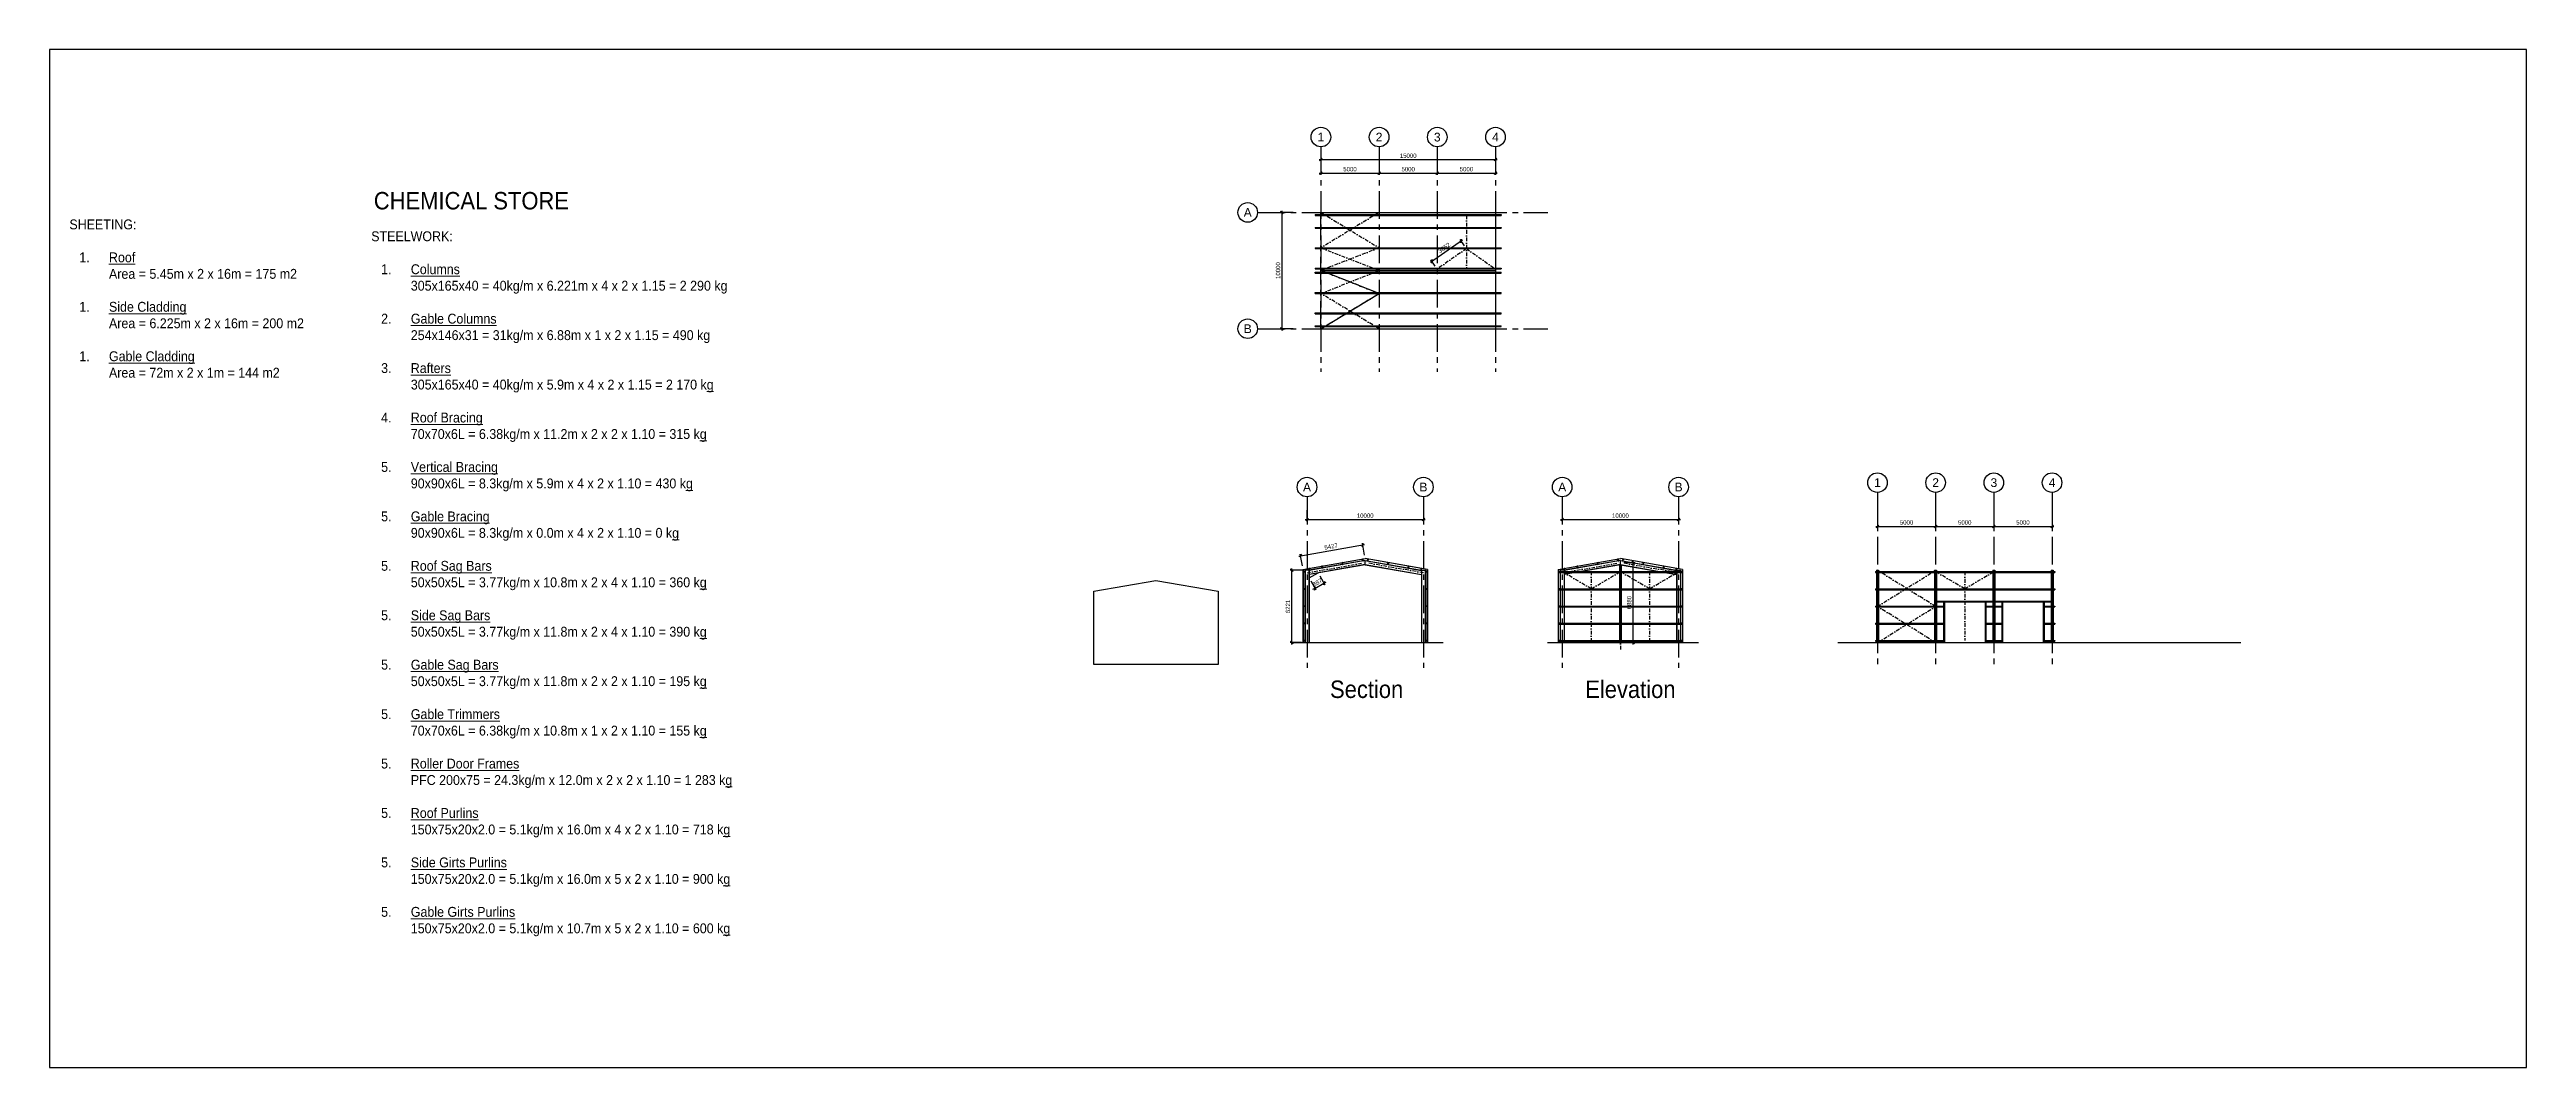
# Model space of a CAD drawing. Header units: millimetres. Extents: x 14826 to 891005, y -311366 to 56117.
# Drawn here: x 26795 to 239599, y -223825 to -136285 of the extents above; entities that cross this region are included whole.
import ezdxf
from ezdxf.enums import TextEntityAlignment as Align

# ---------------------------------------------------------------- set-up
doc = ezdxf.new("R2010")
doc.units = ezdxf.units.MM
for name, pattern in [('CENTER', [50.8, 31.75, -6.35, 6.35, -6.35]), ('DASHDOT', [25.4, 12.7, -6.35, 0, -6.35]), ('Hidden', [7.14375, 4.7625, -2.38125])]:
    doc.linetypes.add(name, pattern=pattern)
for name, color, linetype in [('AFR-STEEL SECTIONS', 3, 'Continuous'), ('AUR-CENTRELINES', 6, 'DASHDOT'), ('AUR-DIMS', 7, 'Continuous'), ('AUR-GRID CIRC', 3, 'Continuous'), ('AUR-GRID TEXT', 2, 'Continuous'), ('AUR-GRIDS', 7, 'CENTER'), ('AUR-SECTIONS', 3, 'Continuous')]:
    doc.layers.add(name, color=color, linetype=linetype)
doc.layers.add('G-ANNO-TEXT', color=7, linetype='Continuous', lineweight=9)
doc.styles.add('Arial_4', font='arial.ttf', dxfattribs={"width": 0.9, "height": 700})
doc.styles.add('ArialN', font='ARIALN.TTF')
doc.dimstyles.new('1-150', dxfattribs={"dimscale": 150, "dimtxt": 2.5, "dimasz": 1.5, "dimexe": 1, "dimexo": 2, "dimgap": 1, "dimtad": 1, "dimdec": 0, "dimzin": 0, "dimdsep": 46, "dimtxsty": 'Standard', "dimblk": 'OBLIQUE', "dimcen": 0, "dimdle": 1, "dimclrd": 7, "dimclre": 7, "dimclrt": 3, "dimadec": 0, "dimazin": 0, "dimtfac": 1, "dimtdec": 0, "dimtix": 1, "dimtmove": 2, "dimatfit": 0, "dimfxl": 6.5, "dimfxlon": 1, "dimtolj": 1, "dimtzin": 0, "dimarcsym": 0})

msp = doc.modelspace()

# ---------------------------------------------------------------- texts
at = {"layer": 'AUR-GRID TEXT', "color": 7, "style": 'ArialN', "width": 1.2}
for s, p in [('1', (136023.18428, -143814.92108, -4741.53384)), ('2', (141023.18428, -143814.92108, -4741.53384)), ('3', (146023.18428, -143814.92108, -4741.53384)), ('4', (151023.18428, -143814.92108, -4741.53384)), ('A', (129736.34727, -150295.70228, -4741.53384)), ('B', (129736.34727, -160295.70228, -4741.53384)), ('A', (134829.33698, -173909.82098, -4741.53384)), ('B', (144829.33698, -173909.82098, -4741.53384)), ('A', (156756.35753, -173909.82098, -4741.53384)), ('B', (166756.35753, -173909.82098, -4741.53384)), ('1', (183838.91382, -173531.6522, -4741.53384)), ('2', (188838.91382, -173531.6522, -4741.53384)), ('3', (193838.91382, -173531.6522, -4741.53384)), ('4', (198838.91382, -173531.6522, -4741.53384))]:
    msp.add_text(s, height=750, dxfattribs=at).set_placement(p, align=Align.MIDDLE_CENTER)

# ---------------------------------------------------------------- blocks, each defined once
blk = doc.blocks.new('_Oblique')
at = {"color": 0, "linetype": 'ByBlock', "lineweight": -2}
blk.add_line((-0.5, -0.5), (0.5, 0.5), dxfattribs=at)
blk = doc.blocks.new('*D137')
at = {"layer": 'AUR-DIMS', "color": 7, "lineweight": -2, "ltscale": 75, "transparency": 16777216}
for p, q in [((141023, -146636), (141023, -147065)), ((135873, -146915), (141173, -146915)), ((136023, -146894), (136023, -147065))]:
    blk.add_line(p, q, dxfattribs=at)
at = {"layer": 'Defpoints', "color": 0, "ltscale": 75, "transparency": 16777216}
for p in [(136023, -146336, -4742), (141023, -146336), (141023, -146915)]:
    blk.add_point(p, dxfattribs=at)
at = {"layer": 'AUR-DIMS', "color": 7, "lineweight": -2, "ltscale": 75, "transparency": 16777216, "xscale": 225, "yscale": 225, "zscale": 225, "rotation": 180}
blk.add_blockref('_Oblique', (136023, -146915), dxfattribs=at)
at = {"layer": 'AUR-DIMS', "color": 7, "lineweight": -2, "ltscale": 75, "transparency": 16777216, "xscale": 225, "yscale": 225, "zscale": 225}
blk.add_blockref('_Oblique', (141023, -146915), dxfattribs=at)
at = {"layer": 'AUR-DIMS', "color": 3, "ltscale": 75, "transparency": 16777216, "insert": (138523, -146577), "char_height": 375, "attachment_point": 5}
blk.add_mtext('\\A1;5000', dxfattribs=at)
blk = doc.blocks.new('*D139')
at = {"layer": 'AUR-DIMS', "color": 7, "lineweight": -2, "ltscale": 75, "transparency": 16777216}
for p, q in [((146023, -146636), (146023, -147065)), ((140873, -146915), (146173, -146915)), ((141023, -146894), (141023, -147065))]:
    blk.add_line(p, q, dxfattribs=at)
at = {"layer": 'Defpoints', "color": 0, "ltscale": 75, "transparency": 16777216}
for p in [(141023, -146336, -4742), (146023, -146336), (146023, -146915)]:
    blk.add_point(p, dxfattribs=at)
at = {"layer": 'AUR-DIMS', "color": 7, "lineweight": -2, "ltscale": 75, "transparency": 16777216, "xscale": 225, "yscale": 225, "zscale": 225, "rotation": 180}
blk.add_blockref('_Oblique', (141023, -146915), dxfattribs=at)
at = {"layer": 'AUR-DIMS', "color": 7, "lineweight": -2, "ltscale": 75, "transparency": 16777216, "xscale": 225, "yscale": 225, "zscale": 225}
blk.add_blockref('_Oblique', (146023, -146915), dxfattribs=at)
at = {"layer": 'AUR-DIMS', "color": 3, "ltscale": 75, "transparency": 16777216, "insert": (143523, -146577), "char_height": 375, "attachment_point": 5}
blk.add_mtext('\\A1;5000', dxfattribs=at)
blk = doc.blocks.new('*D140')
at = {"layer": 'AUR-DIMS', "color": 7, "lineweight": -2, "ltscale": 75, "transparency": 16777216}
for p, q in [((151023, -146636), (151023, -147065)), ((145873, -146915), (151173, -146915)), ((146023, -146894), (146023, -147065))]:
    blk.add_line(p, q, dxfattribs=at)
at = {"layer": 'Defpoints', "color": 0, "ltscale": 75, "transparency": 16777216}
for p in [(146023, -146336, -4742), (151023, -146336), (151023, -146915)]:
    blk.add_point(p, dxfattribs=at)
at = {"layer": 'AUR-DIMS', "color": 7, "lineweight": -2, "ltscale": 75, "transparency": 16777216, "xscale": 225, "yscale": 225, "zscale": 225, "rotation": 180}
blk.add_blockref('_Oblique', (146023, -146915), dxfattribs=at)
at = {"layer": 'AUR-DIMS', "color": 7, "lineweight": -2, "ltscale": 75, "transparency": 16777216, "xscale": 225, "yscale": 225, "zscale": 225}
blk.add_blockref('_Oblique', (151023, -146915), dxfattribs=at)
at = {"layer": 'AUR-DIMS', "color": 3, "ltscale": 75, "transparency": 16777216, "insert": (148523, -146577), "char_height": 375, "attachment_point": 5}
blk.add_mtext('\\A1;5000', dxfattribs=at)
blk = doc.blocks.new('*D138')
at = {"layer": 'AUR-DIMS', "color": 7, "lineweight": -2, "ltscale": 75, "transparency": 16777216}
for p, q in [((135873, -145756), (151173, -145756)), ((136023, -144955), (136023, -145906)), ((151023, -144955), (151023, -145906))]:
    blk.add_line(p, q, dxfattribs=at)
at = {"layer": 'Defpoints', "color": 0, "ltscale": 75, "transparency": 16777216}
for p in [(136023, -144655), (151023, -144655), (151023, -145756)]:
    blk.add_point(p, dxfattribs=at)
at = {"layer": 'AUR-DIMS', "color": 7, "lineweight": -2, "ltscale": 75, "transparency": 16777216, "xscale": 225, "yscale": 225, "zscale": 225, "rotation": 180}
blk.add_blockref('_Oblique', (136023, -145756), dxfattribs=at)
at = {"layer": 'AUR-DIMS', "color": 7, "lineweight": -2, "ltscale": 75, "transparency": 16777216, "xscale": 225, "yscale": 225, "zscale": 225}
blk.add_blockref('_Oblique', (151023, -145756), dxfattribs=at)
at = {"layer": 'AUR-DIMS', "color": 3, "ltscale": 75, "transparency": 16777216, "insert": (143523, -145419), "char_height": 375, "attachment_point": 5}
blk.add_mtext('\\A1;15000', dxfattribs=at)
blk = doc.blocks.new('*D141')
at = {"layer": 'AUR-DIMS', "color": 7, "lineweight": -2, "ltscale": 75, "transparency": 16777216}
for p, q in [((133654, -150296), (132529, -150296)), ((132679, -150146), (132679, -160446)), ((133654, -160296), (132529, -160296))]:
    blk.add_line(p, q, dxfattribs=at)
at = {"layer": 'Defpoints', "color": 0, "ltscale": 75, "transparency": 16777216}
for p in [(134039, -150296), (132679, -160296), (134039, -160296)]:
    blk.add_point(p, dxfattribs=at)
at = {"layer": 'AUR-DIMS', "color": 7, "lineweight": -2, "ltscale": 75, "transparency": 16777216, "xscale": 225, "yscale": 225, "zscale": 225}
for p, rotation in [((132679, -150296), 90), ((132679, -160296), 270)]:
    blk.add_blockref('_Oblique', p, dxfattribs=dict(at, rotation=rotation))
at = {"layer": 'AUR-DIMS', "color": 3, "ltscale": 75, "transparency": 16777216, "insert": (132341, -155296), "char_height": 375, "attachment_point": 5, "rotation": 90}
blk.add_mtext('\\A1;10000', dxfattribs=at)
blk = doc.blocks.new('*D142')
at = {"layer": 'AUR-DIMS', "color": 7, "lineweight": -2, "ltscale": 75, "transparency": 16777216}
for p, q in [((134829, -175908), (134829, -176860)), ((144829, -176403), (144829, -176860)), ((134679, -176710), (144979, -176710))]:
    blk.add_line(p, q, dxfattribs=at)
at = {"layer": 'Defpoints', "color": 0, "ltscale": 75, "transparency": 16777216}
for p in [(134829, -175608), (144829, -176103), (144829, -176710)]:
    blk.add_point(p, dxfattribs=at)
at = {"layer": 'AUR-DIMS', "color": 7, "lineweight": -2, "ltscale": 75, "transparency": 16777216, "xscale": 225, "yscale": 225, "zscale": 225, "rotation": 180}
blk.add_blockref('_Oblique', (134829, -176710), dxfattribs=at)
at = {"layer": 'AUR-DIMS', "color": 7, "lineweight": -2, "ltscale": 75, "transparency": 16777216, "xscale": 225, "yscale": 225, "zscale": 225}
blk.add_blockref('_Oblique', (144829, -176710), dxfattribs=at)
at = {"layer": 'AUR-DIMS', "color": 3, "ltscale": 75, "transparency": 16777216, "insert": (139829, -176372), "char_height": 375, "attachment_point": 5}
blk.add_mtext('\\A1;10000', dxfattribs=at)
blk = doc.blocks.new('*D143')
at = {"layer": 'AUR-DIMS', "color": 7, "lineweight": -2, "ltscale": 75, "transparency": 16777216}
for p, q in [((156756, -175908), (156756, -176860)), ((166756, -176403), (166756, -176860)), ((156606, -176710), (166906, -176710))]:
    blk.add_line(p, q, dxfattribs=at)
at = {"layer": 'Defpoints', "color": 0, "ltscale": 75, "transparency": 16777216}
for p in [(156756, -175608), (166756, -176103), (166756, -176710)]:
    blk.add_point(p, dxfattribs=at)
at = {"layer": 'AUR-DIMS', "color": 7, "lineweight": -2, "ltscale": 75, "transparency": 16777216, "xscale": 225, "yscale": 225, "zscale": 225, "rotation": 180}
blk.add_blockref('_Oblique', (156756, -176710), dxfattribs=at)
at = {"layer": 'AUR-DIMS', "color": 7, "lineweight": -2, "ltscale": 75, "transparency": 16777216, "xscale": 225, "yscale": 225, "zscale": 225}
blk.add_blockref('_Oblique', (166756, -176710), dxfattribs=at)
at = {"layer": 'AUR-DIMS', "color": 3, "ltscale": 75, "transparency": 16777216, "insert": (161756, -176372), "char_height": 375, "attachment_point": 5}
blk.add_mtext('\\A1;10000', dxfattribs=at)
blk = doc.blocks.new('*D145')
at = {"layer": 'AUR-DIMS', "color": 7, "lineweight": -2, "ltscale": 75, "transparency": 16777216}
for p, q in [((183839, -176318), (183839, -177443)), ((188839, -176318), (188839, -177443)), ((183689, -177293), (188989, -177293))]:
    blk.add_line(p, q, dxfattribs=at)
at = {"layer": 'Defpoints', "color": 0, "ltscale": 75, "transparency": 16777216}
for p in [(188839, -174371), (183839, -174750), (188839, -177293)]:
    blk.add_point(p, dxfattribs=at)
at = {"layer": 'AUR-DIMS', "color": 7, "lineweight": -2, "ltscale": 75, "transparency": 16777216, "xscale": 225, "yscale": 225, "zscale": 225, "rotation": 180}
blk.add_blockref('_Oblique', (183839, -177293), dxfattribs=at)
at = {"layer": 'AUR-DIMS', "color": 7, "lineweight": -2, "ltscale": 75, "transparency": 16777216, "xscale": 225, "yscale": 225, "zscale": 225}
blk.add_blockref('_Oblique', (188839, -177293), dxfattribs=at)
at = {"layer": 'AUR-DIMS', "color": 3, "ltscale": 75, "transparency": 16777216, "insert": (186339, -176956), "char_height": 375, "attachment_point": 5}
blk.add_mtext('\\A1;5000', dxfattribs=at)
blk = doc.blocks.new('*D144')
at = {"layer": 'AUR-DIMS', "color": 7, "lineweight": -2, "ltscale": 75, "transparency": 16777216}
for p, q in [((188839, -176318), (188839, -177443)), ((193839, -176318), (193839, -177443)), ((188689, -177293), (193989, -177293))]:
    blk.add_line(p, q, dxfattribs=at)
at = {"layer": 'Defpoints', "color": 0, "ltscale": 75, "transparency": 16777216}
for p in [(193839, -174371), (188839, -174750), (193839, -177293)]:
    blk.add_point(p, dxfattribs=at)
at = {"layer": 'AUR-DIMS', "color": 7, "lineweight": -2, "ltscale": 75, "transparency": 16777216, "xscale": 225, "yscale": 225, "zscale": 225, "rotation": 180}
blk.add_blockref('_Oblique', (188839, -177293), dxfattribs=at)
at = {"layer": 'AUR-DIMS', "color": 7, "lineweight": -2, "ltscale": 75, "transparency": 16777216, "xscale": 225, "yscale": 225, "zscale": 225}
blk.add_blockref('_Oblique', (193839, -177293), dxfattribs=at)
at = {"layer": 'AUR-DIMS', "color": 3, "ltscale": 75, "transparency": 16777216, "insert": (191339, -176956), "char_height": 375, "attachment_point": 5}
blk.add_mtext('\\A1;5000', dxfattribs=at)
blk = doc.blocks.new('*D146')
at = {"layer": 'AUR-DIMS', "color": 7, "lineweight": -2, "ltscale": 75, "transparency": 16777216}
for p, q in [((193839, -176318), (193839, -177443)), ((198839, -176318), (198839, -177443)), ((193689, -177293), (198989, -177293))]:
    blk.add_line(p, q, dxfattribs=at)
at = {"layer": 'Defpoints', "color": 0, "ltscale": 75, "transparency": 16777216}
for p in [(198839, -174371), (193839, -174750), (198839, -177293)]:
    blk.add_point(p, dxfattribs=at)
at = {"layer": 'AUR-DIMS', "color": 7, "lineweight": -2, "ltscale": 75, "transparency": 16777216, "xscale": 225, "yscale": 225, "zscale": 225, "rotation": 180}
blk.add_blockref('_Oblique', (193839, -177293), dxfattribs=at)
at = {"layer": 'AUR-DIMS', "color": 7, "lineweight": -2, "ltscale": 75, "transparency": 16777216, "xscale": 225, "yscale": 225, "zscale": 225}
blk.add_blockref('_Oblique', (198839, -177293), dxfattribs=at)
at = {"layer": 'AUR-DIMS', "color": 3, "ltscale": 75, "transparency": 16777216, "insert": (196339, -176956), "char_height": 375, "attachment_point": 5}
blk.add_mtext('\\A1;5000', dxfattribs=at)
blk = doc.blocks.new('*D147')
at = {"layer": 'AUR-DIMS', "color": 7, "lineweight": -2, "ltscale": 75, "transparency": 16777216}
for p, q in [((134505, -181068), (133380, -181068)), ((133530, -187439), (133530, -180918)), ((134353, -187289), (133380, -187289))]:
    blk.add_line(p, q, dxfattribs=at)
at = {"layer": 'Defpoints', "color": 0, "ltscale": 75, "transparency": 16777216}
for p in [(133530, -181068), (134829, -181068), (134653, -187289)]:
    blk.add_point(p, dxfattribs=at)
at = {"layer": 'AUR-DIMS', "color": 7, "lineweight": -2, "ltscale": 75, "transparency": 16777216, "xscale": 225, "yscale": 225, "zscale": 225}
for p, rotation in [((133530, -181068), 90), ((133530, -187289), 270)]:
    blk.add_blockref('_Oblique', p, dxfattribs=dict(at, rotation=rotation))
at = {"layer": 'AUR-DIMS', "color": 3, "ltscale": 75, "transparency": 16777216, "insert": (133193, -184178), "char_height": 375, "attachment_point": 5, "rotation": 90}
blk.add_mtext('\\A1;6221', dxfattribs=at)
blk = doc.blocks.new('*D148')
at = {"layer": 'AUR-DIMS', "color": 7, "lineweight": -2, "ltscale": 75, "transparency": 16777216}
for p, q in [((162056, -180409), (162999, -180409)), ((162849, -187439), (162849, -180259)), ((162129, -187289), (162999, -187289))]:
    blk.add_line(p, q, dxfattribs=at)
at = {"layer": 'Defpoints', "color": 0, "ltscale": 75, "transparency": 16777216}
for p in [(161756, -180409), (162849, -180409), (161829, -187289)]:
    blk.add_point(p, dxfattribs=at)
at = {"layer": 'AUR-DIMS', "color": 7, "lineweight": -2, "ltscale": 75, "transparency": 16777216, "xscale": 225, "yscale": 225, "zscale": 225}
for p, rotation in [((162849, -180409), 90), ((162849, -187289), 270)]:
    blk.add_blockref('_Oblique', p, dxfattribs=dict(at, rotation=rotation))
at = {"layer": 'AUR-DIMS', "color": 3, "ltscale": 75, "transparency": 16777216, "insert": (162512, -183849), "char_height": 375, "attachment_point": 5, "rotation": 90}
blk.add_mtext('\\A1;6880', dxfattribs=at)
blk = doc.blocks.new('*D149')
at = {"layer": 'AUR-DIMS', "color": 7, "lineweight": -2, "ltscale": 75, "transparency": 16777216}
for p, q in [((135152, -181989), (135580, -182754)), ((135507, -182623), (135310, -182733)), ((135507, -182623), (136280, -182190)), ((135925, -181556), (136354, -182321)), ((136280, -182190), (136477, -182081))]:
    blk.add_line(p, q, dxfattribs=at)
at = {"layer": 'Defpoints', "color": 0, "ltscale": 75, "transparency": 16777216}
for p in [(135005, -181728), (135779, -181295), (136280, -182190)]:
    blk.add_point(p, dxfattribs=at)
at = {"layer": 'AUR-DIMS', "color": 7, "lineweight": -2, "ltscale": 75, "transparency": 16777216, "xscale": 225, "yscale": 225, "zscale": 225}
for p, rotation in [((135507, -182623), 29.24012432438418), ((136280, -182190), 209.2401243243842)]:
    blk.add_blockref('_Oblique', p, dxfattribs=dict(at, rotation=rotation))
at = {"layer": 'AUR-DIMS', "color": 3, "ltscale": 75, "transparency": 16777216, "insert": (135729, -182112), "char_height": 375, "attachment_point": 5, "rotation": 29.24012}
blk.add_mtext('\\A1;887', dxfattribs=at)
blk = doc.blocks.new('*D150')
at = {"layer": 'AUR-DIMS', "color": 7, "lineweight": -2, "ltscale": 75, "transparency": 16777216}
for p, q in [((145438, -154578), (148184, -152656)), ((148351, -153157), (147975, -152619)), ((145851, -154907), (145475, -154369))]:
    blk.add_line(p, q, dxfattribs=at)
at = {"layer": 'Defpoints', "color": 0, "ltscale": 75, "transparency": 16777216}
for p in [(148061, -152742), (146023, -155152), (148523, -153402)]:
    blk.add_point(p, dxfattribs=at)
at = {"layer": 'AUR-DIMS', "color": 7, "lineweight": -2, "ltscale": 75, "transparency": 16777216, "xscale": 225, "yscale": 225, "zscale": 225}
for p, rotation in [((148061, -152742), 34.99190042051289), ((145561, -154492), 214.9919004205129)]:
    blk.add_blockref('_Oblique', p, dxfattribs=dict(at, rotation=rotation))
at = {"layer": 'AUR-DIMS', "color": 3, "ltscale": 75, "transparency": 16777216, "insert": (146617, -153340), "char_height": 375, "attachment_point": 5, "rotation": 34.9919}
blk.add_mtext('\\A1;3052', dxfattribs=at)
blk = doc.blocks.new('*D151')
at = {"layer": 'AUR-DIMS', "color": 7, "lineweight": -2, "ltscale": 75, "transparency": 16777216}
for p, q in [((139778, -179762), (139599, -178737)), ((134131, -179844), (139772, -178859)), ((134432, -180695), (134253, -179670))]:
    blk.add_line(p, q, dxfattribs=at)
at = {"layer": 'Defpoints', "color": 0, "ltscale": 75, "transparency": 16777216}
for p in [(139625, -178885), (139829, -180058), (134483, -180991)]:
    blk.add_point(p, dxfattribs=at)
at = {"layer": 'AUR-DIMS', "color": 7, "lineweight": -2, "ltscale": 75, "transparency": 16777216, "xscale": 225, "yscale": 225, "zscale": 225}
for p, rotation in [((139625, -178885), 9.901306340445359), ((134279, -179818), 189.9013063404454)]:
    blk.add_blockref('_Oblique', p, dxfattribs=dict(at, rotation=rotation))
at = {"layer": 'AUR-DIMS', "color": 3, "ltscale": 75, "transparency": 16777216, "insert": (136894, -179019), "char_height": 375, "attachment_point": 5, "rotation": 9.90131}
blk.add_mtext('\\A1;5427', dxfattribs=at)

# ---------------------------------------------------------------- dimensions: what is measured, and where the dimension line sits
at = {"layer": 'AUR-DIMS', "ltscale": 75}
for base, p1, p2, picture, middle in [((151022.80597, -145756.11439, -4741.53384), (136023.18428, -144654.92108, -4741.53384), (151022.80597, -144654.921, -4741.53384), '*D138', (143522.99513, -145418.61439, -4741.53384)), ((141023.18428, -146914.69301), (136023.18428, -146336.1776, -4741.53384), (141023.18428, -146336.1776), '*D137', (138523.18428, -146577.19301)), ((146023.18428, -146914.69301), (141023.18428, -146336.1776, -4741.53384), (146023.18428, -146336.1776), '*D139', (143523.18428, -146577.19301)), ((151023.18428, -146914.69301), (146023.18428, -146336.1776, -4741.53384), (151023.18428, -146336.1776), '*D140', (148523.18428, -146577.19301)), ((188838.91382, -177293.32901), (183838.91382, -174749.82098), (188838.91382, -174371.05409), '*D145', (186338.91382, -176955.82901)), ((193838.91382, -177293.32901), (188838.91382, -174749.82098), (193838.91382, -174371.05409), '*D144', (191338.91382, -176955.82901)), ((198838.91382, -177293.32901, 4741.53384), (193838.91382, -174749.82098, 4741.53384), (198838.91382, -174371.05409, 4741.53384), '*D146', (196338.91382, -176955.82901, 4741.53384)), ((144829.33698, -176709.66481), (134829.33698, -175608.4715), (144829.33698, -176103.22484), '*D142', (139829.33698, -176372.16481)), ((166756.35753, -176709.66481), (156756.35753, -175608.4715), (166756.35753, -176103.22484), '*D143', (161756.35753, -176372.16481))]:
    dim = msp.add_linear_dim(base=base, p1=p1, p2=p2, dimstyle='1-150', dxfattribs=at)
    dim.commit()
    dim.dimension.update_dxf_attribs({"geometry": picture, "text_midpoint": middle})
for base, p1, p2, picture, middle in [((132678.75695, -160295.70228), (134039.25776, -150295.70228), (134039.25776, -160295.70228), '*D141', (132341.25695, -155295.70228)), ((162849.11245, -180408.96834), (161829.41753, -187288.90928), (161756.35753, -180408.96834), '*D148', (162511.61245, -183848.93881)), ((133530.14791, -181067.90315), (134653.33698, -187288.90928), (134829.33698, -181067.90315), '*D147', (133192.64791, -184178.40621))]:
    dim = msp.add_linear_dim(base=base, p1=p1, p2=p2, angle=90, dimstyle='1-150', dxfattribs=at)
    dim.commit()
    dim.dimension.update_dxf_attribs({"geometry": picture, "text_midpoint": middle})
for p1, p2, distance, picture, middle in [((146023.18428, -155152.3223), (148523.18428, -153402.33009), 806.18721, '*D150', (146617.32469, -153340.37975)), ((134483.33623, -180990.88823), (139829.33698, -180057.73613), 1190.40408, '*D151', (136893.61112, -179019.16561)), ((135005.33698, -181727.68793), (135778.92064, -181294.63541), -1026.59572, '*D149', (135728.73198, -182112.45296))]:
    dim = msp.add_aligned_dim(p1=p1, p2=p2, distance=distance, dimstyle='1-150', dxfattribs=at)
    dim.commit()
    dim.dimension.update_dxf_attribs({"geometry": picture, "text_midpoint": middle})

# ---------------------------------------------------------------- linework, layer by layer
at = {"color": 1}
for p, q in [((135523.18428, -150480.42344), (151523.18428, -150480.42344)), ((135523.18428, -150480.42344), (135523.18428, -150554.30672)), ((135523.18428, -150554.30672), (151523.18428, -150554.30672)), ((151523.18428, -150480.42344), (151523.18428, -150554.30672)), ((135523.18428, -151580.13691), (151523.18428, -151580.13691)), ((135523.18428, -151580.13691), (135523.18428, -151651.96958)), ((135523.18428, -151651.96958), (151523.18428, -151651.96958)), ((151523.18428, -151580.13691), (151523.18428, -151651.96958)), ((135523.18428, -153330.42294), (151523.18428, -153330.42294)), ((135523.18428, -153330.42294), (135523.18428, -153402.33009)), ((135523.18428, -153402.33009), (151523.18428, -153402.33009)), ((135523.18428, -155078.43902), (151523.18428, -155078.43902)), ((135523.18428, -155078.43902), (135523.18428, -155152.3223)), ((135523.18428, -155152.3223), (151523.18428, -155152.3223)), ((151523.18428, -153330.42294), (151523.18428, -153402.33009)), ((151523.18428, -155078.43902), (151523.18428, -155152.3223)), ((135523.18428, -155512.96554), (135523.18428, -155439.08227)), ((135523.18428, -155439.08227), (151523.18428, -155439.08227)), ((135523.18428, -155512.96554), (151523.18428, -155512.96554)), ((135523.18428, -157260.98162), (135523.18428, -157189.07448)), ((135523.18428, -157189.07448), (151523.18428, -157189.07448)), ((135523.18428, -157260.98162), (151523.18428, -157260.98162)), ((151523.18428, -155512.96554), (151523.18428, -155439.08227)), ((151523.18428, -157260.98162), (151523.18428, -157189.07448)), ((135523.18428, -159011.26765), (135523.18428, -158939.43498)), ((135523.18428, -158939.43498), (151523.18428, -158939.43498)), ((135523.18428, -159011.26765), (151523.18428, -159011.26765)), ((151523.18428, -159011.26765), (151523.18428, -158939.43498)), ((135523.18428, -160110.98112), (135523.18428, -160037.09785)), ((135523.18428, -160037.09785), (151523.18428, -160037.09785)), ((135523.18428, -160110.98112), (151523.18428, -160110.98112)), ((151523.18428, -160110.98112), (151523.18428, -160037.09785)), ((134483.33623, -180990.88823), (139829.33698, -180057.73613)), ((134493.33623, -180999.29391), (139829.33698, -180067.88733)), ((145175.33773, -180990.88823), (139829.33698, -180057.73613)), ((145165.33773, -180999.29391), (139829.33698, -180067.88733)), ((156410.35678, -180990.88823), (161756.35753, -180057.73613)), ((156420.35678, -180999.29391), (161756.35753, -180067.88733)), ((167102.35828, -180990.88823), (161756.35753, -180057.73613)), ((167092.35828, -180999.29391), (161756.35753, -180067.88733)), ((134483.33623, -180990.88823), (134483.33623, -187288.90928)), ((134493.33623, -180999.29391), (134493.33623, -187288.90928)), ((135005.33698, -181727.68793), (135778.92064, -181294.63541)), ((145165.33773, -180999.29391), (145165.33773, -187288.90928)), ((145175.33773, -180990.88823), (145175.33773, -187288.90928)), ((156410.35678, -180990.88823), (156410.35678, -187288.90928)), ((156420.35678, -180999.29391), (156420.35678, -187288.90928)), ((156425.35681, -181180.40296), (167087.35826, -181180.40296)), ((156425.35681, -181255.40333), (167087.35826, -181255.40333)), ((156425.35681, -182660.65496), (167087.35826, -182660.65496)), ((156425.35681, -182735.65533), (167087.35826, -182735.65533)), ((167092.35828, -180999.29391), (167092.35828, -187288.90928)), ((167102.35828, -180990.88823), (167102.35828, -187288.90928)), ((183683.41348, -181180.40296), (199088.91382, -181180.40296)), ((183683.41348, -181180.40296), (183683.41348, -181255.40333)), ((183683.41348, -181255.40333), (199088.91382, -181255.40333)), ((183683.41348, -182660.65496), (199088.91382, -182660.65496)), ((183683.41348, -182660.65496), (183683.41348, -182735.65533)), ((183683.41348, -182735.65533), (199088.91382, -182735.65533)), ((199088.91382, -181180.40296), (199088.91382, -181255.40333)), ((199088.91382, -182660.65496), (199088.91382, -182735.65533)), ((156425.35681, -184140.90696), (167087.35826, -184140.90696)), ((156425.35681, -184215.90733), (167087.35826, -184215.90733)), ((183683.41348, -184140.90696), (189588.91382, -184140.90696)), ((183683.41348, -184140.90696), (183683.41348, -184215.90733)), ((183683.41348, -184215.90733), (189588.91382, -184215.90733)), ((189588.91382, -183788.90928), (189588.91382, -187288.90928)), ((193088.91382, -184140.90696), (194588.91382, -184140.90696)), ((193088.91382, -184215.90733), (194588.91382, -184215.90733)), ((194588.91382, -183788.90928), (194588.91382, -187288.90928)), ((198088.91382, -184140.90696), (199088.91382, -184140.90696)), ((198088.91382, -184215.90733), (199088.91382, -184215.90733)), ((199088.91382, -184140.90696), (199088.91382, -184215.90733)), ((156425.35681, -185621.15896), (167087.35826, -185621.15896)), ((156425.35681, -185696.15933), (167087.35826, -185696.15933)), ((156425.35681, -187101.40909), (167087.35826, -187101.40909)), ((156425.35681, -187176.40946), (167087.35826, -187176.40946)), ((183683.41348, -185621.15896), (189588.91382, -185621.15896)), ((183683.41348, -185621.15896), (183683.41348, -185696.15933)), ((183683.41348, -185696.15933), (189588.91382, -185696.15933)), ((183683.41348, -187101.40909), (189588.91382, -187101.40909)), ((183683.41348, -187101.40909), (183683.41348, -187176.40946)), ((183683.41348, -187176.40946), (189588.91382, -187176.40946)), ((193088.91382, -185621.15896), (194588.91382, -185621.15896)), ((193088.91382, -185696.15933), (194588.91382, -185696.15933)), ((193088.91382, -187101.41096), (194588.91382, -187101.41096)), ((193088.91382, -187176.41133), (194588.91382, -187176.41133)), ((198088.91382, -185621.15896), (199088.91382, -185621.15896)), ((198088.91382, -185696.15933), (199088.91382, -185696.15933)), ((198088.91382, -187101.41096), (199088.91382, -187101.41096)), ((198088.91382, -187176.41133), (199088.91382, -187176.41133)), ((199088.91382, -185621.15896), (199088.91382, -185696.15933)), ((199088.91382, -187101.41096), (199088.91382, -187176.41133))]:
    msp.add_line(p, q, dxfattribs=at)
at = {"color": 2}
msp.add_line((136023.18428, -155295.70228), (151023.18428, -155295.70228), dxfattribs=at)
at = {"color": 1}
msp.add_lwpolyline([(239598.53327, -136284.53271), (26795.07721, -136284.53271), (26795.07721, -223825.06223), (239598.53327, -223825.06223)], close=True, dxfattribs=at)
for points in [[(136023.18428, -160295.70228), (141023.18428, -157260.98162), (136023.18428, -155295.70228)], [(116501.82297, -189174.28887), (116501.82297, -182876.26782), (121847.82372, -181943.11572), (127193.82447, -182876.26782), (127193.82447, -189174.28887), (116501.82297, -189174.28887)]]:
    msp.add_lwpolyline(points, dxfattribs=at)
at = {"layer": 'AFR-STEEL SECTIONS', "color": 3, "linetype": 'Continuous'}
for p, q in [((139829.33698, -180230.30726), (135005.33698, -181072.34337)), ((139829.33698, -180240.15392), (135005.33698, -181082.19004)), ((139829.33698, -180577.78276), (135005.33698, -181419.81888)), ((139829.33698, -180587.62943), (135005.33698, -181429.66554)), ((136087.64767, -180726.08019), (136111.72101, -180863.99563)), ((136113.69123, -180863.65173), (136089.61789, -180725.73628)), ((136155.74563, -180709.11797), (136091.71346, -180720.29487)), ((136092.05737, -180722.26509), (136156.08954, -180711.08819)), ((136181.19459, -180854.91429), (136117.16242, -180866.0912)), ((136117.50632, -180868.06142), (136181.53849, -180856.88452)), ((136159.56072, -180713.52766), (136162.14001, -180728.30432)), ((136164.11023, -180727.96041), (136161.53095, -180713.18376)), ((136162.14001, -180728.30432), (136164.11023, -180727.96041)), ((136183.025, -180836.32255), (136181.05478, -180836.66645)), ((136181.05478, -180836.66645), (136183.63406, -180851.44311)), ((136185.60428, -180851.0992), (136183.025, -180836.32255)), ((137837.9337, -180420.56525), (137862.00704, -180558.4807)), ((137863.97726, -180558.13679), (137839.90392, -180420.22135)), ((137906.03166, -180403.60303), (137841.99949, -180414.77994)), ((137842.3434, -180416.75016), (137906.37557, -180405.57325)), ((137931.48062, -180549.39936), (137867.44845, -180560.57627)), ((137867.79235, -180562.54649), (137931.82452, -180551.36958)), ((137909.84675, -180408.01273), (137912.42604, -180422.78938)), ((137914.39626, -180422.44548), (137911.81698, -180407.66882)), ((137912.42604, -180422.78938), (137914.39626, -180422.44548)), ((137933.31103, -180530.80761), (137931.34081, -180531.15152)), ((137931.34081, -180531.15152), (137933.92009, -180545.92817)), ((137935.89031, -180545.58427), (137933.31103, -180530.80761)), ((139588.00039, -180115.0886), (139612.07373, -180253.00405)), ((139614.04395, -180252.66014), (139589.97061, -180114.7447)), ((139656.09835, -180098.12638), (139592.06618, -180109.30329)), ((139592.41008, -180111.27351), (139656.44225, -180100.0966)), ((139681.54731, -180243.92271), (139617.51513, -180255.09962)), ((139617.85904, -180257.06984), (139681.89121, -180245.89293)), ((139659.91344, -180102.53608), (139662.49273, -180117.31273)), ((139664.46295, -180116.96883), (139661.88366, -180102.19217)), ((139662.49273, -180117.31273), (139664.46295, -180116.96883)), ((139683.37771, -180225.33096), (139681.40749, -180225.67487)), ((139681.40749, -180225.67487), (139683.98678, -180240.45152)), ((139685.957, -180240.10762), (139683.37771, -180225.33096)), ((139829.33698, -180230.30726), (144653.33698, -181072.34337)), ((139829.33698, -180587.62943), (139829.33698, -180230.30726)), ((139829.33698, -180240.15392), (144653.33698, -181082.19004)), ((139829.33698, -180577.78276), (144653.33698, -181419.81888)), ((139829.33698, -180587.62943), (144653.33698, -181429.66554)), ((139972.71697, -180240.10762), (139975.29625, -180225.33096)), ((139977.26647, -180225.67487), (139974.68719, -180240.45152)), ((139975.29625, -180225.33096), (139977.26647, -180225.67487)), ((140040.81493, -180257.06984), (139976.78276, -180245.89293)), ((139977.12666, -180243.92271), (140041.15883, -180255.09962)), ((139994.21102, -180116.96883), (139996.79031, -180102.19217)), ((139996.18124, -180117.31273), (139994.21102, -180116.96883)), ((139998.76053, -180102.53608), (139996.18124, -180117.31273)), ((140066.26389, -180111.27351), (140002.23172, -180100.0966)), ((140002.57562, -180098.12638), (140066.60779, -180109.30329)), ((140044.63002, -180252.66014), (140068.70336, -180114.7447)), ((140070.67358, -180115.0886), (140046.60024, -180253.00405)), ((141722.78365, -180545.58427), (141725.36294, -180530.80761)), ((141727.33316, -180531.15152), (141724.75387, -180545.92817)), ((141725.36294, -180530.80761), (141727.33316, -180531.15152)), ((141790.88161, -180562.54649), (141726.84944, -180551.36958)), ((141727.19335, -180549.39936), (141791.22552, -180560.57627)), ((141744.27771, -180422.44548), (141746.85699, -180407.66882)), ((141746.24793, -180422.78938), (141744.27771, -180422.44548)), ((141748.82721, -180408.01273), (141746.24793, -180422.78938)), ((141816.33057, -180416.75016), (141752.2984, -180405.57325)), ((141752.64231, -180403.60303), (141816.67448, -180414.77994)), ((141794.69671, -180558.13679), (141818.77005, -180420.22135)), ((141820.74027, -180420.56525), (141796.66693, -180558.4807)), ((143473.06968, -180851.0992), (143475.64897, -180836.32255)), ((143477.61919, -180836.66645), (143475.0399, -180851.44311)), ((143475.64897, -180836.32255), (143477.61919, -180836.66645)), ((143541.16764, -180868.06142), (143477.13547, -180856.88452)), ((143477.47938, -180854.91429), (143541.51155, -180866.0912)), ((143494.56374, -180727.96041), (143497.14302, -180713.18376)), ((143496.53396, -180728.30432), (143494.56374, -180727.96041)), ((143499.11324, -180713.52766), (143496.53396, -180728.30432)), ((143566.6166, -180722.26509), (143502.58443, -180711.08819)), ((143502.92834, -180709.11797), (143566.96051, -180720.29487)), ((143544.98274, -180863.65173), (143569.05608, -180725.73628)), ((143571.0263, -180726.08019), (143546.95296, -180863.99563)), ((161756.35753, -180230.30726), (156932.35753, -181072.34337)), ((161756.35753, -180240.15392), (156932.35753, -181082.19004)), ((161756.35753, -180577.78276), (156932.35753, -181419.81888)), ((161756.35753, -180587.62943), (156932.35753, -181429.66554)), ((158014.66822, -180726.08019), (158038.74156, -180863.99563)), ((158040.71178, -180863.65173), (158016.63844, -180725.73628)), ((158082.76618, -180709.11797), (158018.73401, -180720.29487)), ((158019.07791, -180722.26509), (158083.11009, -180711.08819)), ((158108.21514, -180854.91429), (158044.18297, -180866.0912)), ((158044.52687, -180868.06142), (158108.55904, -180856.88452)), ((158086.58127, -180713.52766), (158089.16056, -180728.30432)), ((158091.13078, -180727.96041), (158088.55149, -180713.18376)), ((158089.16056, -180728.30432), (158091.13078, -180727.96041)), ((158110.04555, -180836.32255), (158108.07533, -180836.66645)), ((158108.07533, -180836.66645), (158110.65461, -180851.44311)), ((158112.62483, -180851.0992), (158110.04555, -180836.32255)), ((159764.95425, -180420.56525), (159789.02759, -180558.4807)), ((159790.99781, -180558.13679), (159766.92447, -180420.22135)), ((159833.05221, -180403.60303), (159769.02004, -180414.77994)), ((159769.36394, -180416.75016), (159833.39612, -180405.57325)), ((159858.50117, -180549.39936), (159794.469, -180560.57627)), ((159794.8129, -180562.54649), (159858.84507, -180551.36958)), ((159836.8673, -180408.01273), (159839.44659, -180422.78938)), ((159841.41681, -180422.44548), (159838.83752, -180407.66882)), ((159839.44659, -180422.78938), (159841.41681, -180422.44548)), ((159860.33158, -180530.80761), (159858.36136, -180531.15152)), ((159858.36136, -180531.15152), (159860.94064, -180545.92817)), ((159862.91086, -180545.58427), (159860.33158, -180530.80761)), ((161515.02094, -180115.0886), (161539.09427, -180253.00405)), ((161541.0645, -180252.66014), (161516.99116, -180114.7447)), ((161583.1189, -180098.12638), (161519.08673, -180109.30329)), ((161519.43063, -180111.27351), (161583.4628, -180100.0966)), ((161608.56786, -180243.92271), (161544.53568, -180255.09962)), ((161544.87959, -180257.06984), (161608.91176, -180245.89293)), ((161586.93399, -180102.53608), (161589.51328, -180117.31273)), ((161591.4835, -180116.96883), (161588.90421, -180102.19217)), ((161589.51328, -180117.31273), (161591.4835, -180116.96883)), ((161610.39826, -180225.33096), (161608.42804, -180225.67487)), ((161608.42804, -180225.67487), (161611.00733, -180240.45152)), ((161612.97755, -180240.10762), (161610.39826, -180225.33096)), ((161683.29753, -180600.38215), (161683.29753, -187288.90928)), ((161756.35753, -180230.30726), (166580.35753, -181072.34337)), ((161756.35753, -180587.62943), (161756.35753, -180230.30726)), ((161756.35753, -180240.15392), (166580.35753, -181082.19004)), ((161756.35753, -180577.78276), (166580.35753, -181419.81888)), ((161756.35753, -180587.62943), (166580.35753, -181429.66554)), ((161829.41753, -180600.38215), (161829.41753, -187288.90928)), ((161899.73752, -180240.10762), (161902.3168, -180225.33096)), ((161904.28702, -180225.67487), (161901.70774, -180240.45152)), ((161902.3168, -180225.33096), (161904.28702, -180225.67487)), ((161967.83548, -180257.06984), (161903.80331, -180245.89293)), ((161904.14721, -180243.92271), (161968.17938, -180255.09962)), ((161921.23157, -180116.96883), (161923.81086, -180102.19217)), ((161923.20179, -180117.31273), (161921.23157, -180116.96883)), ((161925.78108, -180102.53608), (161923.20179, -180117.31273)), ((161993.28444, -180111.27351), (161929.25226, -180100.0966)), ((161929.59617, -180098.12638), (161993.62834, -180109.30329)), ((161971.65057, -180252.66014), (161995.72391, -180114.7447)), ((161997.69413, -180115.0886), (161973.62079, -180253.00405)), ((163649.8042, -180545.58427), (163652.38349, -180530.80761)), ((163654.35371, -180531.15152), (163651.77442, -180545.92817)), ((163652.38349, -180530.80761), (163654.35371, -180531.15152)), ((163717.90216, -180562.54649), (163653.86999, -180551.36958)), ((163654.2139, -180549.39936), (163718.24607, -180560.57627)), ((163671.29826, -180422.44548), (163673.87754, -180407.66882)), ((163673.26848, -180422.78938), (163671.29826, -180422.44548)), ((163675.84776, -180408.01273), (163673.26848, -180422.78938)), ((163743.35112, -180416.75016), (163679.31895, -180405.57325)), ((163679.66286, -180403.60303), (163743.69503, -180414.77994)), ((163721.71726, -180558.13679), (163745.7906, -180420.22135)), ((163747.76082, -180420.56525), (163723.68748, -180558.4807)), ((165400.09023, -180851.0992), (165402.66952, -180836.32255)), ((165404.63974, -180836.66645), (165402.06045, -180851.44311)), ((165402.66952, -180836.32255), (165404.63974, -180836.66645)), ((165468.18819, -180868.06142), (165404.15602, -180856.88452)), ((165404.49993, -180854.91429), (165468.5321, -180866.0912)), ((165421.58429, -180727.96041), (165424.16357, -180713.18376)), ((165423.55451, -180728.30432), (165421.58429, -180727.96041)), ((165426.13379, -180713.52766), (165423.55451, -180728.30432)), ((165493.63715, -180722.26509), (165429.60498, -180711.08819)), ((165429.94889, -180709.11797), (165493.98106, -180720.29487)), ((165472.00329, -180863.65173), (165496.07663, -180725.73628)), ((165498.04685, -180726.08019), (165473.97351, -180863.99563)), ((134493.33623, -181185.40298), (134493.33623, -181250.40331)), ((134493.33623, -182665.65498), (134493.33623, -182730.65531)), ((134495.33624, -181250.40331), (134495.33624, -181185.40298)), ((134495.33624, -182730.65531), (134495.33624, -182665.65498)), ((134638.33696, -181180.40296), (134498.33626, -181180.40296)), ((134498.33626, -181182.40297), (134638.33696, -181182.40297)), ((134513.33633, -181253.40332), (134498.33626, -181253.40332)), ((134498.33626, -181255.40333), (134513.33633, -181255.40333)), ((134638.33696, -182660.65496), (134498.33626, -182660.65496)), ((134498.33626, -182662.65497), (134638.33696, -182662.65497)), ((134513.33633, -182733.65532), (134498.33626, -182733.65532)), ((134498.33626, -182735.65533), (134513.33633, -182735.65533)), ((134513.33633, -181255.40333), (134513.33633, -181253.40332)), ((134513.33633, -182735.65533), (134513.33633, -182733.65532)), ((134638.33696, -181253.40332), (134623.33688, -181253.40332)), ((134623.33688, -181253.40332), (134623.33688, -181255.40333)), ((134623.33688, -181255.40333), (134638.33696, -181255.40333)), ((134638.33696, -182733.65532), (134623.33688, -182733.65532)), ((134623.33688, -182733.65532), (134623.33688, -182735.65533)), ((134623.33688, -182735.65533), (134638.33696, -182735.65533)), ((134641.33697, -181185.40298), (134641.33697, -181250.40331)), ((134641.33697, -182665.65498), (134641.33697, -182730.65531)), ((134643.33698, -181250.40331), (134643.33698, -181185.40298)), ((134643.33698, -182730.65531), (134643.33698, -182665.65498)), ((134653.33698, -181067.90315), (134653.33698, -187288.90928)), ((135005.33698, -181067.90315), (134653.33698, -181067.90315)), ((134663.03698, -181067.90315), (134663.03698, -187288.90928)), ((134989.98481, -180917.67881), (135014.05815, -181055.59426)), ((135016.02837, -181055.25035), (134991.95503, -180917.33491)), ((135058.08277, -180900.71659), (134994.0506, -180911.8935)), ((134994.3945, -180913.86372), (135058.42667, -180902.68681)), ((134995.63698, -181067.90315), (134995.63698, -187288.90928)), ((135005.33698, -181067.90315), (135005.33698, -187288.90928)), ((135083.53173, -181046.51292), (135019.49955, -181057.68983)), ((135019.84346, -181059.66005), (135083.87563, -181048.48314)), ((135061.89786, -180905.12629), (135064.47715, -180919.90294)), ((135066.44737, -180919.55904), (135063.86808, -180904.78238)), ((135064.47715, -180919.90294), (135066.44737, -180919.55904)), ((135085.36213, -181027.92117), (135083.39191, -181028.26508)), ((135083.39191, -181028.26508), (135085.9712, -181043.04173)), ((135087.94142, -181042.69783), (135085.36213, -181027.92117)), ((144570.73255, -181042.69783), (144573.31183, -181027.92117)), ((144575.28205, -181028.26508), (144572.70277, -181043.04173)), ((144573.31183, -181027.92117), (144575.28205, -181028.26508)), ((144638.83051, -181059.66005), (144574.79834, -181048.48314)), ((144575.14224, -181046.51292), (144639.17441, -181057.68983)), ((144592.2266, -180919.55904), (144594.80589, -180904.78238)), ((144594.19682, -180919.90294), (144592.2266, -180919.55904)), ((144596.77611, -180905.12629), (144594.19682, -180919.90294)), ((144664.27947, -180913.86372), (144600.2473, -180902.68681)), ((144600.5912, -180900.71659), (144664.62337, -180911.8935)), ((144642.6456, -181055.25035), (144666.71894, -180917.33491)), ((144668.68916, -180917.67881), (144644.61582, -181055.59426)), ((144653.33698, -181067.90315), (144653.33698, -187288.90928)), ((144653.33698, -181067.90315), (145005.33698, -181067.90315)), ((144663.03698, -181067.90315), (144663.03698, -187288.90928)), ((144995.63698, -181067.90315), (144995.63698, -187288.90928)), ((145005.33698, -181067.90315), (145005.33698, -187288.90928)), ((145015.33698, -181250.40331), (145015.33698, -181185.40298)), ((145015.33698, -182730.65531), (145015.33698, -182665.65498)), ((145017.33699, -181185.40298), (145017.33699, -181250.40331)), ((145017.33699, -182665.65498), (145017.33699, -182730.65531)), ((145020.33701, -181180.40296), (145160.33771, -181180.40296)), ((145160.33771, -181182.40297), (145020.33701, -181182.40297)), ((145020.33701, -181253.40332), (145035.33708, -181253.40332)), ((145035.33708, -181255.40333), (145020.33701, -181255.40333)), ((145020.33701, -182660.65496), (145160.33771, -182660.65496)), ((145160.33771, -182662.65497), (145020.33701, -182662.65497)), ((145020.33701, -182733.65532), (145035.33708, -182733.65532)), ((145035.33708, -182735.65533), (145020.33701, -182735.65533)), ((145035.33708, -181253.40332), (145035.33708, -181255.40333)), ((145035.33708, -182733.65532), (145035.33708, -182735.65533)), ((145145.33763, -181255.40333), (145145.33763, -181253.40332)), ((145145.33763, -181253.40332), (145160.33771, -181253.40332)), ((145160.33771, -181255.40333), (145145.33763, -181255.40333)), ((145145.33763, -182735.65533), (145145.33763, -182733.65532)), ((145145.33763, -182733.65532), (145160.33771, -182733.65532)), ((145160.33771, -182735.65533), (145145.33763, -182735.65533)), ((145163.33772, -181250.40331), (145163.33772, -181185.40298)), ((145163.33772, -182730.65531), (145163.33772, -182665.65498)), ((145165.33773, -181185.40298), (145165.33773, -181250.40331)), ((145165.33773, -182665.65498), (145165.33773, -182730.65531)), ((156420.35678, -181185.40298), (156420.35678, -181250.40331)), ((156420.35678, -182665.65498), (156420.35678, -182730.65531)), ((156422.35679, -181250.40331), (156422.35679, -181185.40298)), ((156422.35679, -182730.65531), (156422.35679, -182665.65498)), ((156565.35751, -181180.40296), (156425.35681, -181180.40296)), ((156425.35681, -181182.40297), (156565.35751, -181182.40297)), ((156440.35688, -181253.40332), (156425.35681, -181253.40332)), ((156425.35681, -181255.40333), (156440.35688, -181255.40333)), ((156565.35751, -182660.65496), (156425.35681, -182660.65496)), ((156425.35681, -182662.65497), (156565.35751, -182662.65497)), ((156440.35688, -182733.65532), (156425.35681, -182733.65532)), ((156425.35681, -182735.65533), (156440.35688, -182735.65533)), ((156440.35688, -181255.40333), (156440.35688, -181253.40332)), ((156440.35688, -182735.65533), (156440.35688, -182733.65532)), ((156565.35751, -181253.40332), (156550.35743, -181253.40332)), ((156550.35743, -181253.40332), (156550.35743, -181255.40333)), ((156550.35743, -181255.40333), (156565.35751, -181255.40333)), ((156565.35751, -182733.65532), (156550.35743, -182733.65532)), ((156550.35743, -182733.65532), (156550.35743, -182735.65533)), ((156550.35743, -182735.65533), (156565.35751, -182735.65533)), ((156568.35752, -181185.40298), (156568.35752, -181250.40331)), ((156568.35752, -182665.65498), (156568.35752, -182730.65531)), ((156570.35753, -181250.40331), (156570.35753, -181185.40298)), ((156570.35753, -182730.65531), (156570.35753, -182665.65498)), ((156580.35753, -181067.90315), (156580.35753, -187288.90928)), ((156932.35753, -181067.90315), (156580.35753, -181067.90315)), ((156590.05753, -181067.90315), (156590.05753, -187288.90928)), ((156917.00536, -180917.67881), (156941.07869, -181055.59426)), ((156943.04892, -181055.25035), (156918.97558, -180917.33491)), ((156985.10332, -180900.71659), (156921.07115, -180911.8935)), ((156921.41505, -180913.86372), (156985.44722, -180902.68681)), ((156922.65753, -181067.90315), (156922.65753, -187288.90928)), ((156932.35753, -181067.90315), (156932.35753, -187288.90928)), ((157010.55227, -181046.51292), (156946.5201, -181057.68983)), ((156946.86401, -181059.66005), (157010.89618, -181048.48314)), ((156988.91841, -180905.12629), (156991.4977, -180919.90294)), ((156993.46792, -180919.55904), (156990.88863, -180904.78238)), ((156991.4977, -180919.90294), (156993.46792, -180919.55904)), ((157012.38268, -181027.92117), (157010.41246, -181028.26508)), ((157010.41246, -181028.26508), (157012.99175, -181043.04173)), ((157014.96197, -181042.69783), (157012.38268, -181027.92117)), ((166497.7531, -181042.69783), (166500.33238, -181027.92117)), ((166502.3026, -181028.26508), (166499.72332, -181043.04173)), ((166500.33238, -181027.92117), (166502.3026, -181028.26508)), ((166565.85106, -181059.66005), (166501.81889, -181048.48314)), ((166502.16279, -181046.51292), (166566.19496, -181057.68983)), ((166519.24715, -180919.55904), (166521.82644, -180904.78238)), ((166521.21737, -180919.90294), (166519.24715, -180919.55904)), ((166523.79666, -180905.12629), (166521.21737, -180919.90294)), ((166591.30002, -180913.86372), (166527.26784, -180902.68681)), ((166527.61175, -180900.71659), (166591.64392, -180911.8935)), ((166569.66615, -181055.25035), (166593.73949, -180917.33491)), ((166595.70971, -180917.67881), (166571.63637, -181055.59426)), ((166580.35753, -181067.90315), (166580.35753, -187288.90928)), ((166580.35753, -181067.90315), (166932.35753, -181067.90315)), ((166590.05753, -181067.90315), (166590.05753, -187288.90928)), ((166922.65753, -181067.90315), (166922.65753, -187288.90928)), ((166932.35753, -181067.90315), (166932.35753, -187288.90928)), ((166942.35753, -181250.40331), (166942.35753, -181185.40298)), ((166942.35753, -182730.65531), (166942.35753, -182665.65498)), ((166944.35754, -181185.40298), (166944.35754, -181250.40331)), ((166944.35754, -182665.65498), (166944.35754, -182730.65531)), ((166947.35756, -181180.40296), (167087.35826, -181180.40296)), ((167087.35826, -181182.40297), (166947.35756, -181182.40297)), ((166947.35756, -181253.40332), (166962.35763, -181253.40332)), ((166962.35763, -181255.40333), (166947.35756, -181255.40333)), ((166947.35756, -182660.65496), (167087.35826, -182660.65496)), ((167087.35826, -182662.65497), (166947.35756, -182662.65497)), ((166947.35756, -182733.65532), (166962.35763, -182733.65532)), ((166962.35763, -182735.65533), (166947.35756, -182735.65533)), ((166962.35763, -181253.40332), (166962.35763, -181255.40333)), ((166962.35763, -182733.65532), (166962.35763, -182735.65533)), ((167072.35818, -181255.40333), (167072.35818, -181253.40332)), ((167072.35818, -181253.40332), (167087.35826, -181253.40332)), ((167087.35826, -181255.40333), (167072.35818, -181255.40333)), ((167072.35818, -182735.65533), (167072.35818, -182733.65532)), ((167072.35818, -182733.65532), (167087.35826, -182733.65532)), ((167087.35826, -182735.65533), (167072.35818, -182735.65533)), ((167090.35827, -181250.40331), (167090.35827, -181185.40298)), ((167090.35827, -182730.65531), (167090.35827, -182665.65498)), ((167092.35828, -181185.40298), (167092.35828, -181250.40331)), ((167092.35828, -182665.65498), (167092.35828, -182730.65531)), ((183753.41382, -181067.63608), (183753.41382, -187288.90928)), ((183753.41382, -181067.63608), (183924.41382, -181067.63608)), ((183924.41382, -181067.63608), (183924.41382, -187288.90928)), ((188753.41382, -181067.63608), (188753.41382, -187288.90928)), ((188753.41382, -181067.63608), (188924.41382, -181067.63608)), ((188924.41382, -181067.63608), (188924.41382, -187288.90928)), ((193753.41382, -181067.63608), (193753.41382, -187288.90928)), ((193753.41382, -181067.63608), (193924.41382, -181067.63608)), ((193924.41382, -181067.63608), (193924.41382, -187288.90928)), ((198753.41382, -181067.63608), (198753.41382, -187288.90928)), ((198753.41382, -181067.63608), (198924.41382, -181067.63608)), ((198924.41382, -181067.63608), (198924.41382, -187288.90928)), ((134493.33623, -184145.90698), (134493.33623, -184210.90731)), ((134495.33624, -184210.90731), (134495.33624, -184145.90698)), ((134638.33696, -184140.90696), (134498.33626, -184140.90696)), ((134498.33626, -184142.90697), (134638.33696, -184142.90697)), ((134513.33633, -184213.90732), (134498.33626, -184213.90732)), ((134498.33626, -184215.90733), (134513.33633, -184215.90733)), ((134513.33633, -184215.90733), (134513.33633, -184213.90732)), ((134638.33696, -184213.90732), (134623.33688, -184213.90732)), ((134623.33688, -184213.90732), (134623.33688, -184215.90733)), ((134623.33688, -184215.90733), (134638.33696, -184215.90733)), ((134641.33697, -184145.90698), (134641.33697, -184210.90731)), ((134643.33698, -184210.90731), (134643.33698, -184145.90698)), ((145015.33698, -184210.90731), (145015.33698, -184145.90698)), ((145017.33699, -184145.90698), (145017.33699, -184210.90731)), ((145020.33701, -184140.90696), (145160.33771, -184140.90696)), ((145160.33771, -184142.90697), (145020.33701, -184142.90697)), ((145020.33701, -184213.90732), (145035.33708, -184213.90732)), ((145035.33708, -184215.90733), (145020.33701, -184215.90733)), ((145035.33708, -184213.90732), (145035.33708, -184215.90733)), ((145145.33763, -184215.90733), (145145.33763, -184213.90732)), ((145145.33763, -184213.90732), (145160.33771, -184213.90732)), ((145160.33771, -184215.90733), (145145.33763, -184215.90733)), ((145163.33772, -184210.90731), (145163.33772, -184145.90698)), ((145165.33773, -184145.90698), (145165.33773, -184210.90731)), ((156420.35678, -184145.90698), (156420.35678, -184210.90731)), ((156422.35679, -184210.90731), (156422.35679, -184145.90698)), ((156565.35751, -184140.90696), (156425.35681, -184140.90696)), ((156425.35681, -184142.90697), (156565.35751, -184142.90697)), ((156440.35688, -184213.90732), (156425.35681, -184213.90732)), ((156425.35681, -184215.90733), (156440.35688, -184215.90733)), ((156440.35688, -184215.90733), (156440.35688, -184213.90732)), ((156565.35751, -184213.90732), (156550.35743, -184213.90732)), ((156550.35743, -184213.90732), (156550.35743, -184215.90733)), ((156550.35743, -184215.90733), (156565.35751, -184215.90733)), ((156568.35752, -184145.90698), (156568.35752, -184210.90731)), ((156570.35753, -184210.90731), (156570.35753, -184145.90698)), ((166942.35753, -184210.90731), (166942.35753, -184145.90698)), ((166944.35754, -184145.90698), (166944.35754, -184210.90731)), ((166947.35756, -184140.90696), (167087.35826, -184140.90696)), ((167087.35826, -184142.90697), (166947.35756, -184142.90697)), ((166947.35756, -184213.90732), (166962.35763, -184213.90732)), ((166962.35763, -184215.90733), (166947.35756, -184215.90733)), ((166962.35763, -184213.90732), (166962.35763, -184215.90733)), ((167072.35818, -184215.90733), (167072.35818, -184213.90732)), ((167072.35818, -184213.90732), (167087.35826, -184213.90732)), ((167087.35826, -184215.90733), (167072.35818, -184215.90733)), ((167090.35827, -184210.90731), (167090.35827, -184145.90698)), ((167092.35828, -184145.90698), (167092.35828, -184210.90731)), ((188842.37382, -183713.90928), (193835.45382, -183713.90928)), ((188842.37382, -183788.90928), (193835.45382, -183788.90928)), ((189513.91382, -183788.90928), (189513.91382, -187288.90928)), ((189588.91382, -183788.90928), (189588.91382, -187288.90928)), ((193088.91382, -183788.90928), (193088.91382, -187288.90928)), ((193163.91382, -183788.90928), (193163.91382, -187288.90928)), ((193842.37382, -183713.90928), (198835.45382, -183713.90928)), ((193842.37382, -183788.90928), (198835.45382, -183788.90928)), ((194513.91382, -183788.90928), (194513.91382, -187288.90928)), ((194588.91382, -183788.90928), (194588.91382, -187288.90928)), ((198088.91382, -183788.90928), (198088.91382, -187288.90928)), ((198163.91382, -183788.90928), (198163.91382, -187288.90928)), ((134493.33623, -185626.15898), (134493.33623, -185691.15931)), ((134493.33623, -187106.40911), (134493.33623, -187171.40944)), ((134495.33624, -185691.15931), (134495.33624, -185626.15898)), ((134495.33624, -187171.40944), (134495.33624, -187106.40911)), ((134638.33696, -185621.15896), (134498.33626, -185621.15896)), ((134498.33626, -185623.15897), (134638.33696, -185623.15897)), ((134513.33633, -185694.15932), (134498.33626, -185694.15932)), ((134498.33626, -185696.15933), (134513.33633, -185696.15933)), ((134638.33696, -187101.40909), (134498.33626, -187101.40909)), ((134498.33626, -187103.4091), (134638.33696, -187103.4091)), ((134513.33633, -187174.40945), (134498.33626, -187174.40945)), ((134498.33626, -187176.40946), (134513.33633, -187176.40946)), ((134513.33633, -185696.15933), (134513.33633, -185694.15932)), ((134513.33633, -187176.40946), (134513.33633, -187174.40945)), ((134638.33696, -185694.15932), (134623.33688, -185694.15932)), ((134623.33688, -185694.15932), (134623.33688, -185696.15933)), ((134623.33688, -185696.15933), (134638.33696, -185696.15933)), ((134638.33696, -187174.40945), (134623.33688, -187174.40945)), ((134623.33688, -187174.40945), (134623.33688, -187176.40946)), ((134623.33688, -187176.40946), (134638.33696, -187176.40946)), ((134641.33697, -185626.15898), (134641.33697, -185691.15931)), ((134641.33697, -187106.40911), (134641.33697, -187171.40944)), ((134643.33698, -185691.15931), (134643.33698, -185626.15898)), ((134643.33698, -187171.40944), (134643.33698, -187106.40911)), ((145015.33698, -185691.15931), (145015.33698, -185626.15898)), ((145015.33698, -187171.40944), (145015.33698, -187106.40911)), ((145017.33699, -185626.15898), (145017.33699, -185691.15931)), ((145017.33699, -187106.40911), (145017.33699, -187171.40944)), ((145020.33701, -185621.15896), (145160.33771, -185621.15896)), ((145160.33771, -185623.15897), (145020.33701, -185623.15897)), ((145020.33701, -185694.15932), (145035.33708, -185694.15932)), ((145035.33708, -185696.15933), (145020.33701, -185696.15933)), ((145020.33701, -187101.40909), (145160.33771, -187101.40909)), ((145160.33771, -187103.4091), (145020.33701, -187103.4091)), ((145020.33701, -187174.40945), (145035.33708, -187174.40945)), ((145035.33708, -187176.40946), (145020.33701, -187176.40946)), ((145035.33708, -185694.15932), (145035.33708, -185696.15933)), ((145035.33708, -187174.40945), (145035.33708, -187176.40946)), ((145145.33763, -185696.15933), (145145.33763, -185694.15932)), ((145145.33763, -185694.15932), (145160.33771, -185694.15932)), ((145160.33771, -185696.15933), (145145.33763, -185696.15933)), ((145145.33763, -187176.40946), (145145.33763, -187174.40945)), ((145145.33763, -187174.40945), (145160.33771, -187174.40945)), ((145160.33771, -187176.40946), (145145.33763, -187176.40946)), ((145163.33772, -185691.15931), (145163.33772, -185626.15898)), ((145163.33772, -187171.40944), (145163.33772, -187106.40911)), ((145165.33773, -185626.15898), (145165.33773, -185691.15931)), ((145165.33773, -187106.40911), (145165.33773, -187171.40944)), ((156420.35678, -185626.15898), (156420.35678, -185691.15931)), ((156420.35678, -187106.40911), (156420.35678, -187171.40944)), ((156422.35679, -185691.15931), (156422.35679, -185626.15898)), ((156422.35679, -187171.40944), (156422.35679, -187106.40911)), ((156565.35751, -185621.15896), (156425.35681, -185621.15896)), ((156425.35681, -185623.15897), (156565.35751, -185623.15897)), ((156440.35688, -185694.15932), (156425.35681, -185694.15932)), ((156425.35681, -185696.15933), (156440.35688, -185696.15933)), ((156565.35751, -187101.40909), (156425.35681, -187101.40909)), ((156425.35681, -187103.4091), (156565.35751, -187103.4091)), ((156440.35688, -187174.40945), (156425.35681, -187174.40945)), ((156425.35681, -187176.40946), (156440.35688, -187176.40946)), ((156440.35688, -185696.15933), (156440.35688, -185694.15932)), ((156440.35688, -187176.40946), (156440.35688, -187174.40945)), ((156565.35751, -185694.15932), (156550.35743, -185694.15932)), ((156550.35743, -185694.15932), (156550.35743, -185696.15933)), ((156550.35743, -185696.15933), (156565.35751, -185696.15933)), ((156565.35751, -187174.40945), (156550.35743, -187174.40945)), ((156550.35743, -187174.40945), (156550.35743, -187176.40946)), ((156550.35743, -187176.40946), (156565.35751, -187176.40946)), ((156568.35752, -185626.15898), (156568.35752, -185691.15931)), ((156568.35752, -187106.40911), (156568.35752, -187171.40944)), ((156570.35753, -185691.15931), (156570.35753, -185626.15898)), ((156570.35753, -187171.40944), (156570.35753, -187106.40911)), ((166942.35753, -185691.15931), (166942.35753, -185626.15898)), ((166942.35753, -187171.40944), (166942.35753, -187106.40911)), ((166944.35754, -185626.15898), (166944.35754, -185691.15931)), ((166944.35754, -187106.40911), (166944.35754, -187171.40944)), ((166947.35756, -185621.15896), (167087.35826, -185621.15896)), ((167087.35826, -185623.15897), (166947.35756, -185623.15897)), ((166947.35756, -185694.15932), (166962.35763, -185694.15932)), ((166962.35763, -185696.15933), (166947.35756, -185696.15933)), ((166947.35756, -187101.40909), (167087.35826, -187101.40909)), ((167087.35826, -187103.4091), (166947.35756, -187103.4091)), ((166947.35756, -187174.40945), (166962.35763, -187174.40945)), ((166962.35763, -187176.40946), (166947.35756, -187176.40946)), ((166962.35763, -185694.15932), (166962.35763, -185696.15933)), ((166962.35763, -187174.40945), (166962.35763, -187176.40946)), ((167072.35818, -185696.15933), (167072.35818, -185694.15932)), ((167072.35818, -185694.15932), (167087.35826, -185694.15932)), ((167087.35826, -185696.15933), (167072.35818, -185696.15933)), ((167072.35818, -187176.40946), (167072.35818, -187174.40945)), ((167072.35818, -187174.40945), (167087.35826, -187174.40945)), ((167087.35826, -187176.40946), (167072.35818, -187176.40946)), ((167090.35827, -185691.15931), (167090.35827, -185626.15898)), ((167090.35827, -187171.40944), (167090.35827, -187106.40911)), ((167092.35828, -185626.15898), (167092.35828, -185691.15931)), ((167092.35828, -187106.40911), (167092.35828, -187171.40944))]:
    msp.add_line(p, q, dxfattribs=at)
for centre, radius, start, end in [((136092.57322, -180725.22043), 5.00002, 99.9013063405, 189.9013063403), ((136092.57322, -180725.22043), 3.00001, 99.9013063405, 189.9013063403), ((136116.64656, -180863.13587), 5.00002, 189.9013063403, 279.9013063405), ((136116.64656, -180863.13587), 3.00001, 189.9013063403, 279.9013063405), ((136156.60539, -180714.04352), 5.00002, 9.9013063403, 99.9013063405), ((136156.60539, -180714.04352), 3.00001, 9.9013063403, 99.9013063405), ((136180.67873, -180851.95896), 3.00001, 279.9013063405, 9.9013063403), ((136180.67873, -180851.95896), 5.00002, 279.9013063405, 9.9013063403), ((137842.85925, -180419.70549), 5.00002, 99.9013063405, 189.9013063403), ((137842.85925, -180419.70549), 3.00001, 99.9013063405, 189.9013063403), ((137866.93259, -180557.62094), 5.00002, 189.9013063403, 279.9013063405), ((137866.93259, -180557.62094), 3.00001, 189.9013063403, 279.9013063405), ((137906.89142, -180408.52858), 5.00002, 9.9013063403, 99.9013063405), ((137906.89142, -180408.52858), 3.00001, 9.9013063403, 99.9013063405), ((137930.96476, -180546.44403), 3.00001, 279.9013063405, 9.9013063403), ((137930.96476, -180546.44403), 5.00002, 279.9013063405, 9.9013063403), ((139592.92594, -180114.22884), 5.00002, 99.9013063405, 189.9013063403), ((139592.92594, -180114.22884), 3.00001, 99.9013063405, 189.9013063403), ((139616.99928, -180252.14429), 5.00002, 189.9013063403, 279.9013063405), ((139616.99928, -180252.14429), 3.00001, 189.9013063403, 279.9013063405), ((139656.95811, -180103.05193), 5.00002, 9.9013063403, 99.9013063405), ((139656.95811, -180103.05193), 3.00001, 9.9013063403, 99.9013063405), ((139681.03145, -180240.96738), 3.00001, 279.9013063405, 9.9013063403), ((139681.03145, -180240.96738), 5.00002, 279.9013063405, 9.9013063403), ((139977.64252, -180240.96738), 5.00002, 170.0986936597, 260.0986936605), ((139977.64252, -180240.96738), 3.00001, 170.0986936597, 260.0986936605), ((140001.71586, -180103.05193), 5.00002, 80.0986936605, 170.0986936597), ((140001.71586, -180103.05193), 3.00001, 80.0986936605, 170.0986936597), ((140041.67469, -180252.14429), 5.00002, 260.0986936605, 350.0986936597), ((140041.67469, -180252.14429), 3.00001, 260.0986936605, 350.0986936597), ((140065.74803, -180114.22884), 3.00001, 350.0986936597, 80.0986936605), ((140065.74803, -180114.22884), 5.00002, 350.0986936597, 80.0986936605), ((141727.70921, -180546.44403), 5.00002, 170.0986936597, 260.0986936605), ((141727.70921, -180546.44403), 3.00001, 170.0986936597, 260.0986936605), ((141751.78254, -180408.52858), 5.00002, 80.0986936605, 170.0986936597), ((141751.78254, -180408.52858), 3.00001, 80.0986936605, 170.0986936597), ((141791.74138, -180557.62094), 5.00002, 260.0986936605, 350.0986936597), ((141791.74138, -180557.62094), 3.00001, 260.0986936605, 350.0986936597), ((141815.81472, -180419.70549), 3.00001, 350.0986936597, 80.0986936605), ((141815.81472, -180419.70549), 5.00002, 350.0986936597, 80.0986936605), ((143477.99524, -180851.95896), 5.00002, 170.0986936597, 260.0986936605), ((143477.99524, -180851.95896), 3.00001, 170.0986936597, 260.0986936605), ((143502.06857, -180714.04352), 5.00002, 80.0986936605, 170.0986936597), ((143502.06857, -180714.04352), 3.00001, 80.0986936605, 170.0986936597), ((143542.02741, -180863.13587), 5.00002, 260.0986936605, 350.0986936597), ((143542.02741, -180863.13587), 3.00001, 260.0986936605, 350.0986936597), ((143566.10075, -180725.22043), 3.00001, 350.0986936597, 80.0986936605), ((143566.10075, -180725.22043), 5.00002, 350.0986936597, 80.0986936605), ((158019.59377, -180725.22043), 5.00002, 99.9013063405, 189.9013063403), ((158019.59377, -180725.22043), 3.00001, 99.9013063405, 189.9013063403), ((158043.66711, -180863.13587), 5.00002, 189.9013063403, 279.9013063405), ((158043.66711, -180863.13587), 3.00001, 189.9013063403, 279.9013063405), ((158083.62594, -180714.04352), 5.00002, 9.9013063403, 99.9013063405), ((158083.62594, -180714.04352), 3.00001, 9.9013063403, 99.9013063405), ((158107.69928, -180851.95896), 3.00001, 279.9013063405, 9.9013063403), ((158107.69928, -180851.95896), 5.00002, 279.9013063405, 9.9013063403), ((159769.8798, -180419.70549), 5.00002, 99.9013063405, 189.9013063403), ((159769.8798, -180419.70549), 3.00001, 99.9013063405, 189.9013063403), ((159793.95314, -180557.62094), 5.00002, 189.9013063403, 279.9013063405), ((159793.95314, -180557.62094), 3.00001, 189.9013063403, 279.9013063405), ((159833.91197, -180408.52858), 5.00002, 9.9013063403, 99.9013063405), ((159833.91197, -180408.52858), 3.00001, 9.9013063403, 99.9013063405), ((159857.98531, -180546.44403), 3.00001, 279.9013063405, 9.9013063403), ((159857.98531, -180546.44403), 5.00002, 279.9013063405, 9.9013063403), ((161519.94649, -180114.22884), 5.00002, 99.9013063405, 189.9013063403), ((161519.94649, -180114.22884), 3.00001, 99.9013063405, 189.9013063403), ((161544.01983, -180252.14429), 5.00002, 189.9013063403, 279.9013063405), ((161544.01983, -180252.14429), 3.00001, 189.9013063403, 279.9013063405), ((161583.97866, -180103.05193), 5.00002, 9.9013063403, 99.9013063405), ((161583.97866, -180103.05193), 3.00001, 9.9013063403, 99.9013063405), ((161608.052, -180240.96738), 3.00001, 279.9013063405, 9.9013063403), ((161608.052, -180240.96738), 5.00002, 279.9013063405, 9.9013063403), ((161904.66307, -180240.96738), 5.00002, 170.0986936597, 260.0986936606), ((161904.66307, -180240.96738), 3.00001, 170.0986936597, 260.0986936606), ((161928.73641, -180103.05193), 5.00002, 80.0986936606, 170.0986936597), ((161928.73641, -180103.05193), 3.00001, 80.0986936606, 170.0986936597), ((161968.69524, -180252.14429), 5.00002, 260.0986936606, 350.0986936597), ((161968.69524, -180252.14429), 3.00001, 260.0986936606, 350.0986936597), ((161992.76858, -180114.22884), 3.00001, 350.0986936597, 80.0986936606), ((161992.76858, -180114.22884), 5.00002, 350.0986936597, 80.0986936606), ((163654.72975, -180546.44403), 5.00002, 170.0986936597, 260.0986936606), ((163654.72975, -180546.44403), 3.00001, 170.0986936597, 260.0986936606), ((163678.80309, -180408.52858), 5.00002, 80.0986936606, 170.0986936597), ((163678.80309, -180408.52858), 3.00001, 80.0986936606, 170.0986936597), ((163718.76193, -180557.62094), 5.00002, 260.0986936606, 350.0986936597), ((163718.76193, -180557.62094), 3.00001, 260.0986936606, 350.0986936597), ((163742.83526, -180419.70549), 3.00001, 350.0986936597, 80.0986936606), ((163742.83526, -180419.70549), 5.00002, 350.0986936597, 80.0986936606), ((165405.01578, -180851.95896), 5.00002, 170.0986936597, 260.0986936606), ((165405.01578, -180851.95896), 3.00001, 170.0986936597, 260.0986936606), ((165429.08912, -180714.04352), 5.00002, 80.0986936606, 170.0986936597), ((165429.08912, -180714.04352), 3.00001, 80.0986936606, 170.0986936597), ((165469.04796, -180863.13587), 5.00002, 260.0986936606, 350.0986936597), ((165469.04796, -180863.13587), 3.00001, 260.0986936606, 350.0986936597), ((165493.12129, -180725.22043), 3.00001, 350.0986936597, 80.0986936606), ((165493.12129, -180725.22043), 5.00002, 350.0986936597, 80.0986936606), ((134498.33626, -181185.40298), 5.00002, 90, 180), ((134498.33626, -181250.40331), 5.00002, 180, 270), ((134498.33626, -182665.65498), 5.00002, 90, 180), ((134498.33626, -182730.65531), 5.00002, 180, 270), ((134498.33626, -181185.40298), 3.00001, 90, 180), ((134498.33626, -181250.40331), 3.00001, 180, 270), ((134498.33626, -182665.65498), 3.00001, 90, 180), ((134498.33626, -182730.65531), 3.00001, 180, 270), ((134638.33696, -181185.40298), 5.00002, 0, 90), ((134638.33696, -181185.40298), 3.00001, 0, 90), ((134638.33696, -181250.40331), 3.00001, 270, 0), ((134638.33696, -181250.40331), 5.00002, 270, 0), ((134638.33696, -182665.65498), 5.00002, 0, 90), ((134638.33696, -182665.65498), 3.00001, 0, 90), ((134638.33696, -182730.65531), 3.00001, 270, 0), ((134638.33696, -182730.65531), 5.00002, 270, 0), ((134994.91036, -180916.81905), 5.00002, 99.9013063405, 189.9013063403), ((134994.91036, -180916.81905), 3.00001, 99.9013063405, 189.9013063403), ((135018.9837, -181054.7345), 5.00002, 189.9013063403, 279.9013063405), ((135018.9837, -181054.7345), 3.00001, 189.9013063403, 279.9013063405), ((135058.94253, -180905.64214), 5.00002, 9.9013063403, 99.9013063405), ((135058.94253, -180905.64214), 3.00001, 9.9013063403, 99.9013063405), ((135083.01587, -181043.55759), 3.00001, 279.9013063405, 9.9013063403), ((135083.01587, -181043.55759), 5.00002, 279.9013063405, 9.9013063403), ((144575.6581, -181043.55759), 5.00002, 170.0986936596, 260.0986936605), ((144575.6581, -181043.55759), 3.00001, 170.0986936596, 260.0986936605), ((144599.73144, -180905.64214), 5.00002, 80.0986936605, 170.0986936596), ((144599.73144, -180905.64214), 3.00001, 80.0986936605, 170.0986936596), ((144639.69027, -181054.7345), 5.00002, 260.0986936605, 350.0986936596), ((144639.69027, -181054.7345), 3.00001, 260.0986936605, 350.0986936596), ((144663.76361, -180916.81905), 3.00001, 350.0986936596, 80.0986936605), ((144663.76361, -180916.81905), 5.00002, 350.0986936596, 80.0986936605), ((145020.33701, -181185.40298), 5.00002, 90, 180), ((145020.33701, -181250.40331), 5.00002, 180, 270), ((145020.33701, -182665.65498), 5.00002, 90, 180), ((145020.33701, -182730.65531), 5.00002, 180, 270), ((145020.33701, -181185.40298), 3.00001, 90, 180), ((145020.33701, -181250.40331), 3.00001, 180, 270), ((145020.33701, -182665.65498), 3.00001, 90, 180), ((145020.33701, -182730.65531), 3.00001, 180, 270), ((145160.33771, -181185.40298), 5.00002, 0, 90), ((145160.33771, -181185.40298), 3.00001, 0, 90), ((145160.33771, -181250.40331), 3.00001, 270, 0), ((145160.33771, -181250.40331), 5.00002, 270, 0), ((145160.33771, -182665.65498), 5.00002, 0, 90), ((145160.33771, -182665.65498), 3.00001, 0, 90), ((145160.33771, -182730.65531), 3.00001, 270, 0), ((145160.33771, -182730.65531), 5.00002, 270, 0), ((156425.35681, -181185.40298), 5.00002, 90, 180), ((156425.35681, -181250.40331), 5.00002, 180, 270), ((156425.35681, -182665.65498), 5.00002, 90, 180), ((156425.35681, -182730.65531), 5.00002, 180, 270), ((156425.35681, -181185.40298), 3.00001, 90, 180), ((156425.35681, -181250.40331), 3.00001, 180, 270), ((156425.35681, -182665.65498), 3.00001, 90, 180), ((156425.35681, -182730.65531), 3.00001, 180, 270), ((156565.35751, -181185.40298), 5.00002, 0, 90), ((156565.35751, -181185.40298), 3.00001, 0, 90), ((156565.35751, -181250.40331), 3.00001, 270, 0), ((156565.35751, -181250.40331), 5.00002, 270, 0), ((156565.35751, -182665.65498), 5.00002, 0, 90), ((156565.35751, -182665.65498), 3.00001, 0, 90), ((156565.35751, -182730.65531), 3.00001, 270, 0), ((156565.35751, -182730.65531), 5.00002, 270, 0), ((156921.93091, -180916.81905), 5.00002, 99.9013063405, 189.9013063403), ((156921.93091, -180916.81905), 3.00001, 99.9013063405, 189.9013063403), ((156946.00425, -181054.7345), 5.00002, 189.9013063403, 279.9013063405), ((156946.00425, -181054.7345), 3.00001, 189.9013063403, 279.9013063405), ((156985.96308, -180905.64214), 5.00002, 9.9013063403, 99.9013063405), ((156985.96308, -180905.64214), 3.00001, 9.9013063403, 99.9013063405), ((157010.03642, -181043.55759), 3.00001, 279.9013063405, 9.9013063403), ((157010.03642, -181043.55759), 5.00002, 279.9013063405, 9.9013063403), ((166502.67865, -181043.55759), 5.00002, 170.0986936596, 260.0986936606), ((166502.67865, -181043.55759), 3.00001, 170.0986936596, 260.0986936606), ((166526.75199, -180905.64214), 5.00002, 80.0986936606, 170.0986936596), ((166526.75199, -180905.64214), 3.00001, 80.0986936606, 170.0986936596), ((166566.71082, -181054.7345), 5.00002, 260.0986936606, 350.0986936596), ((166566.71082, -181054.7345), 3.00001, 260.0986936606, 350.0986936596), ((166590.78416, -180916.81905), 3.00001, 350.0986936596, 80.0986936606), ((166590.78416, -180916.81905), 5.00002, 350.0986936596, 80.0986936606), ((166947.35756, -181185.40298), 5.00002, 90, 180), ((166947.35756, -181250.40331), 5.00002, 180, 270), ((166947.35756, -182665.65498), 5.00002, 90, 180), ((166947.35756, -182730.65531), 5.00002, 180, 270), ((166947.35756, -181185.40298), 3.00001, 90, 180), ((166947.35756, -181250.40331), 3.00001, 180, 270), ((166947.35756, -182665.65498), 3.00001, 90, 180), ((166947.35756, -182730.65531), 3.00001, 180, 270), ((167087.35826, -181185.40298), 5.00002, 0, 90), ((167087.35826, -181185.40298), 3.00001, 0, 90), ((167087.35826, -181250.40331), 3.00001, 270, 0), ((167087.35826, -181250.40331), 5.00002, 270, 0), ((167087.35826, -182665.65498), 5.00002, 0, 90), ((167087.35826, -182665.65498), 3.00001, 0, 90), ((167087.35826, -182730.65531), 3.00001, 270, 0), ((167087.35826, -182730.65531), 5.00002, 270, 0), ((134498.33626, -184145.90698), 5.00002, 90, 180), ((134498.33626, -184210.90731), 5.00002, 180, 270), ((134498.33626, -184145.90698), 3.00001, 90, 180), ((134498.33626, -184210.90731), 3.00001, 180, 270), ((134638.33696, -184145.90698), 5.00002, 0, 90), ((134638.33696, -184145.90698), 3.00001, 0, 90), ((134638.33696, -184210.90731), 3.00001, 270, 0), ((134638.33696, -184210.90731), 5.00002, 270, 0), ((145020.33701, -184145.90698), 5.00002, 90, 180), ((145020.33701, -184210.90731), 5.00002, 180, 270), ((145020.33701, -184145.90698), 3.00001, 90, 180), ((145020.33701, -184210.90731), 3.00001, 180, 270), ((145160.33771, -184145.90698), 5.00002, 0, 90), ((145160.33771, -184145.90698), 3.00001, 0, 90), ((145160.33771, -184210.90731), 3.00001, 270, 0), ((145160.33771, -184210.90731), 5.00002, 270, 0), ((156425.35681, -184145.90698), 5.00002, 90, 180), ((156425.35681, -184210.90731), 5.00002, 180, 270), ((156425.35681, -184145.90698), 3.00001, 90, 180), ((156425.35681, -184210.90731), 3.00001, 180, 270), ((156565.35751, -184145.90698), 5.00002, 0, 90), ((156565.35751, -184145.90698), 3.00001, 0, 90), ((156565.35751, -184210.90731), 3.00001, 270, 0), ((156565.35751, -184210.90731), 5.00002, 270, 0), ((166947.35756, -184145.90698), 5.00002, 90, 180), ((166947.35756, -184210.90731), 5.00002, 180, 270), ((166947.35756, -184145.90698), 3.00001, 90, 180), ((166947.35756, -184210.90731), 3.00001, 180, 270), ((167087.35826, -184145.90698), 5.00002, 0, 90), ((167087.35826, -184145.90698), 3.00001, 0, 90), ((167087.35826, -184210.90731), 3.00001, 270, 0), ((167087.35826, -184210.90731), 5.00002, 270, 0), ((134498.33626, -185626.15898), 5.00002, 90, 180), ((134498.33626, -185691.15931), 5.00002, 180, 270), ((134498.33626, -187106.40911), 5.00002, 90, 180), ((134498.33626, -187171.40944), 5.00002, 180, 270), ((134498.33626, -185626.15898), 3.00001, 90, 180), ((134498.33626, -185691.15931), 3.00001, 180, 270), ((134498.33626, -187106.40911), 3.00001, 90, 180), ((134498.33626, -187171.40944), 3.00001, 180, 270), ((134638.33696, -185626.15898), 5.00002, 0, 90), ((134638.33696, -185626.15898), 3.00001, 0, 90), ((134638.33696, -185691.15931), 3.00001, 270, 0), ((134638.33696, -185691.15931), 5.00002, 270, 0), ((134638.33696, -187106.40911), 5.00002, 0, 90), ((134638.33696, -187106.40911), 3.00001, 0, 90), ((134638.33696, -187171.40944), 3.00001, 270, 0), ((134638.33696, -187171.40944), 5.00002, 270, 0), ((145020.33701, -185626.15898), 5.00002, 90, 180), ((145020.33701, -185691.15931), 5.00002, 180, 270), ((145020.33701, -187106.40911), 5.00002, 90, 180), ((145020.33701, -187171.40944), 5.00002, 180, 270), ((145020.33701, -185626.15898), 3.00001, 90, 180), ((145020.33701, -185691.15931), 3.00001, 180, 270), ((145020.33701, -187106.40911), 3.00001, 90, 180), ((145020.33701, -187171.40944), 3.00001, 180, 270), ((145160.33771, -185626.15898), 5.00002, 0, 90), ((145160.33771, -185626.15898), 3.00001, 0, 90), ((145160.33771, -185691.15931), 3.00001, 270, 0), ((145160.33771, -185691.15931), 5.00002, 270, 0), ((145160.33771, -187106.40911), 5.00002, 0, 90), ((145160.33771, -187106.40911), 3.00001, 0, 90), ((145160.33771, -187171.40944), 3.00001, 270, 0), ((145160.33771, -187171.40944), 5.00002, 270, 0), ((156425.35681, -185626.15898), 5.00002, 90, 180), ((156425.35681, -185691.15931), 5.00002, 180, 270), ((156425.35681, -187106.40911), 5.00002, 90, 180), ((156425.35681, -187171.40944), 5.00002, 180, 270), ((156425.35681, -185626.15898), 3.00001, 90, 180), ((156425.35681, -185691.15931), 3.00001, 180, 270), ((156425.35681, -187106.40911), 3.00001, 90, 180), ((156425.35681, -187171.40944), 3.00001, 180, 270), ((156565.35751, -185626.15898), 5.00002, 0, 90), ((156565.35751, -185626.15898), 3.00001, 0, 90), ((156565.35751, -185691.15931), 3.00001, 270, 0), ((156565.35751, -185691.15931), 5.00002, 270, 0), ((156565.35751, -187106.40911), 5.00002, 0, 90), ((156565.35751, -187106.40911), 3.00001, 0, 90), ((156565.35751, -187171.40944), 3.00001, 270, 0), ((156565.35751, -187171.40944), 5.00002, 270, 0), ((166947.35756, -185626.15898), 5.00002, 90, 180), ((166947.35756, -185691.15931), 5.00002, 180, 270), ((166947.35756, -187106.40911), 5.00002, 90, 180), ((166947.35756, -187171.40944), 5.00002, 180, 270), ((166947.35756, -185626.15898), 3.00001, 90, 180), ((166947.35756, -185691.15931), 3.00001, 180, 270), ((166947.35756, -187106.40911), 3.00001, 90, 180), ((166947.35756, -187171.40944), 3.00001, 180, 270), ((167087.35826, -185626.15898), 5.00002, 0, 90), ((167087.35826, -185626.15898), 3.00001, 0, 90), ((167087.35826, -185691.15931), 3.00001, 270, 0), ((167087.35826, -185691.15931), 5.00002, 270, 0), ((167087.35826, -187106.40911), 5.00002, 0, 90), ((167087.35826, -187106.40911), 3.00001, 0, 90), ((167087.35826, -187171.40944), 3.00001, 270, 0), ((167087.35826, -187171.40944), 5.00002, 270, 0)]:
    msp.add_arc(centre, radius, start, end, dxfattribs=at)
at = {"layer": 'AFR-STEEL SECTIONS', "color": 1, "linetype": 'Continuous'}
for p in [(136124.50912, -180790.70471), (137874.79515, -180485.18977), (139624.86184, -180179.71313), (140033.81213, -180179.71313), (141783.87882, -180485.18977), (143534.16485, -180790.70471), (158051.52967, -180790.70471), (159801.8157, -180485.18977), (161551.88239, -180179.71313), (161960.83268, -180179.71313), (163710.89937, -180485.18977), (165461.1854, -180790.70471), (134568.33661, -181205.60309), (134568.33661, -182685.85509), (135026.84626, -180982.30334), (144631.82771, -180982.30334), (145090.33736, -181205.60309), (145090.33736, -182685.85509), (156495.35716, -181205.60309), (156495.35716, -182685.85509), (156953.86681, -180982.30334), (166558.84826, -180982.30334), (167017.35791, -181205.60309), (167017.35791, -182685.85509), (134568.33661, -184166.10709), (145090.33736, -184166.10709), (156495.35716, -184166.10709), (167017.35791, -184166.10709), (134568.33661, -185646.35909), (134568.33661, -187126.60921), (145090.33736, -185646.35909), (145090.33736, -187126.60921), (156495.35716, -185646.35909), (156495.35716, -187126.60921), (167017.35791, -185646.35909), (167017.35791, -187126.60921)]:
    msp.add_point(p, dxfattribs=at)
at = {"layer": 'AUR-CENTRELINES', "ltscale": 25}
for p, q in [((136023.18428, -150295.70228), (141023.18428, -153330.42294)), ((141023.18428, -150295.70228), (136023.18428, -153330.42294)), ((141023.18428, -153330.42294), (136023.18428, -155295.70228)), ((136023.18428, -153330.42294), (141023.18428, -155295.70228)), ((141023.18428, -157260.98162), (136023.18428, -155295.70228)), ((136023.18428, -157260.98162), (141023.18428, -155295.70228)), ((136023.18428, -160295.70228), (141023.18428, -157260.98162)), ((141023.18428, -160295.70228), (136023.18428, -157260.98162)), ((134829.33698, -181288.90928), (139829.33698, -180407.27437)), ((144829.33698, -181288.90928), (139829.33698, -180407.27437)), ((156756.35753, -181288.90928), (161756.35753, -180407.27437)), ((166756.35753, -181288.90928), (161756.35753, -180407.27437)), ((161756.35753, -180577.78276), (161756.35753, -187961.66606)), ((188838.91382, -184172.09913), (183838.91382, -181067.63608)), ((183838.91382, -184172.09913), (188838.91382, -181067.63608)), ((183838.91382, -187288.90928), (188838.91382, -184172.09913)), ((188838.91382, -187288.90928), (183838.91382, -184172.09913))]:
    msp.add_line(p, q, dxfattribs=at)
at = {"layer": 'AUR-CENTRELINES', "color": 2, "ltscale": 25}
for p, q in [((148523.18428, -150554.30672), (148523.18428, -155078.43902)), ((148523.18428, -153402.33009), (146023.18428, -155152.3223)), ((148523.18428, -153402.33009), (151023.18428, -155152.3223)), ((159256.35753, -182660.65496), (156756.35753, -181180.40296)), ((159256.35753, -181180.40296), (159256.35753, -187101.40909)), ((159256.35753, -182660.65496), (161756.35753, -181180.40296)), ((164256.35753, -182660.65496), (161756.35753, -181180.40296)), ((164256.35753, -181180.40296), (164256.35753, -187101.40909)), ((164256.35753, -182660.65496), (166756.35753, -181180.40296)), ((191338.91382, -182660.65496), (188838.91382, -181180.40296)), ((191338.91382, -181180.40296), (191338.91382, -187101.40909)), ((191338.91382, -182660.65496), (193838.91382, -181180.40296))]:
    msp.add_line(p, q, dxfattribs=at)
at = {"layer": 'AUR-GRID CIRC'}
for centre in [(136023.18428, -143814.92108, -4741.53384), (141023.18428, -143814.92108, -4741.53384), (146023.18428, -143814.92108, -4741.53384), (151023.18428, -143814.92108, -4741.53384), (129736.34727, -150295.70228, -4741.53384), (129736.34727, -160295.70228, -4741.53384), (134829.33698, -173909.82098, -4741.53384), (144829.33698, -173909.82098, -4741.53384), (156756.35753, -173909.82098, -4741.53384), (166756.35753, -173909.82098, -4741.53384), (183838.91382, -173531.6522, -4741.53384), (188838.91382, -173531.6522, -4741.53384), (193838.91382, -173531.6522, -4741.53384), (198838.91382, -173531.6522, -4741.53384)]:
    msp.add_circle(centre, 840, dxfattribs=at)
at = {"layer": 'AUR-GRIDS', "ltscale": 75}
for p, q in [((136023.18428, -144654.92108), (136023.18428, -163991.50259)), ((141023.18428, -144654.92108), (141023.18428, -163991.50259)), ((146023.18428, -144654.92108), (146023.18428, -163991.50259)), ((151023.18428, -144654.92108), (151023.18428, -163991.50259)), ((130576.34727, -150295.70228), (155520.07992, -150295.70228)), ((136023.18428, -160295.70228), (136023.18428, -150295.70228)), ((136023.18428, -150295.70228), (151023.18428, -150295.70228)), ((151023.18428, -150295.70228), (151023.18428, -160295.70228)), ((130576.34727, -160295.70228), (155520.07992, -160295.70228)), ((136023.18428, -160295.70228), (151023.18428, -160295.70228)), ((183838.91382, -174371.6522), (183838.91382, -189461.23048)), ((188838.91382, -174371.6522), (188838.91382, -189461.23048)), ((193838.91382, -174371.6522), (193838.91382, -189461.23048)), ((198838.91382, -174371.6522), (198838.91382, -189461.23048)), ((134829.33698, -174749.82098), (134829.33698, -189461.23048)), ((144829.33698, -174749.82098), (144829.33698, -189461.23048)), ((156756.35753, -174749.82098), (156756.35753, -189461.23048)), ((166756.35753, -174749.82098), (166756.35753, -189461.23048))]:
    msp.add_line(p, q, dxfattribs=at)
at = {"layer": 'AUR-SECTIONS', "color": 1, "linetype": 'Hidden', "ltscale": 10}
for p, q in [((161753.29753, -180588.16355), (161753.29753, -187288.90928)), ((161759.41753, -180588.16355), (161759.41753, -187288.90928)), ((183835.45382, -181067.63608), (183835.45382, -187288.90928)), ((183842.37382, -181067.63608), (183842.37382, -187288.90928)), ((188835.45382, -181067.63608), (188835.45382, -187288.90928)), ((188842.37382, -181067.63608), (188842.37382, -187288.90928)), ((193835.45382, -181067.63608), (193835.45382, -187288.90928)), ((193842.37382, -181067.63608), (193842.37382, -187288.90928)), ((198835.45382, -181067.63608), (198835.45382, -187288.90928)), ((198842.37382, -181067.63608), (198842.37382, -187288.90928)), ((189581.41382, -183788.90928), (189581.41382, -187288.90928)), ((193096.41382, -183788.90928), (193096.41382, -187288.90928)), ((194581.41382, -183788.90928), (194581.41382, -187288.90928)), ((198096.41382, -183788.90928), (198096.41382, -187288.90928))]:
    msp.add_line(p, q, dxfattribs=at)
at = {"layer": 'AUR-SECTIONS', "color": 2, "ltscale": 75}
for p, q in [((133551.92848, -187288.90928), (146539.07829, -187288.90928)), ((155478.94903, -187288.90928), (168466.09884, -187288.90928)), ((180422.44371, -187288.90928), (215054.37719, -187288.90928))]:
    msp.add_line(p, q, dxfattribs=at)

msp.set_redraw_order([(e.dxf.handle, doc.entitydb.next_handle()) for e in msp.query("TEXT MTEXT ATTDEF DIMENSION ARC_DIMENSION")])  # texts and dimensions are drawn at this point

# ---------------------------------------------------------------- next in the draw order: texts
at = {"layer": 'G-ANNO-TEXT', "attachment_point": 1, "style": 'Arial_4', "bg_fill": 3, "box_fill_scale": 1.25, "bg_fill_color": 256, "bg_fill_true_color": 13158600, "bg_fill_transparency": 0}
for s, insert, char_height, width in [('CHEMICAL STORE', (54656.38073, -148536.59797), 1500, 20608.8297223), ('SHEETING:\\P\\P\\pi-2550,l3400,t3400;1.^I{\\LRoof \\P\\pi0,l0,tz;}^IArea = 5.45m x 2 x 16m = 175 m2\\P\\P\\pi-2550,l3400,t3400;1.^I{\\LSide Cladding\\P\\pi0,l0,tz;}^IArea = 6.225m x 2 x 16m = 200 m2\\P\\P\\pi-2550,l3400,t3400;1.^I{\\LGable Cladding\\P\\pi0,l0,tz;}^IArea = 72m x 2 x 1m = 144 m2', (28501.47116, -150901.13293), 850, 24354.089165), ('STEELWORK:\\P\\P\\pi-2550,l3400,t3400;1.^I{\\LColumns\\P\\pi0,l0,tz;}^I305x165x40 = 40kg/m x 6.221m x 4 x 2 x 1.15 = 2 290 kg\\P\\P\\pi-2550,l3400,t3400;2.^I{\\LGable Columns\\P\\pi0,l0,tz;}^I254x146x31 = 31kg/m x 6.88m x 1 x 2 x 1.15 = 490 kg\\P\\P\\pi-2550,l3400,t3400;3.^I{\\LRafters\\P\\pi0,l0,tz;}^I305x165x40 = 40kg/m x 5.9m x 4 x 2 x 1.15 = 2 170 k{\\Lg\\P\\P\\pi-2550,l3400,t3400;}4.^I{\\LRoof Bracing\\P\\pi0,l0,tz;}^I70x70x6L = 6.38kg/m x 11.2m x 2 x 2 x 1.10 = 315 k{\\Lg\\P\\P\\pi-2550,l3400,t3400;}5.^I{\\LVertical Bracing\\P\\pi0,l0,tz;}^I90x90x6L = 8.3kg/m x 5.9m x 4 x 2 x 1.10 = 430 k{\\Lg\\P\\P\\pi-2550,l3400,t3400;}5.^I{\\LGable Bracing\\P\\pi0,l0,tz;}^I90x90x6L = 8.3kg/m x 0.0m x 4 x 2 x 1.10 = 0 k{\\Lg\\P\\P\\pi-2550,l3400,t3400;}5.^I{\\LRoof Sag Bars\\P\\pi0,l0,tz;}^I50x50x5L = 3.77kg/m x 10.8m x 2 x 4 x 1.10 = 360 k{\\Lg\\P\\P\\pi-2550,l3400,t3400;}5.^I{\\LSide Sag Bars\\P\\pi0,l0,tz;}^I50x50x5L = 3.77kg/m x 11.8m x 2 x 4 x 1.10 = 390 k{\\Lg\\P\\P\\pi-2550,l3400,t3400;}5.^I{\\LGable Sag Bars\\P\\pi0,l0,tz;}^I50x50x5L = 3.77kg/m x 11.8m x 2 x 2 x 1.10 = 195 k{\\Lg\\P\\P\\pi-2550,l3400,t3400;}5.^I{\\LGable Trimmers\\P\\pi0,l0,tz;}^I70x70x6L = 6.38kg/m x 10.8m x 1 x 2 x 1.10 = 155 k{\\Lg\\P\\P\\pi-2550,l3400,t3400;}5.^I{\\LRoller Door Frames\\P\\pi0,l0,tz;}^IPFC 200x75 = 24.3kg/m x 12.0m x 2 x 2 x 1.10 = 1 283 k{\\Lg\\P\\P\\pi-2550,l3400,t3400;}5.^I{\\LRoof Purlins\\P\\pi0,l0,tz;}^I150x75x20x2.0 = 5.1kg/m x 16.0m x 4 x 2 x 1.10 = 718 k{\\Lg\\P\\P\\pi-2550,l3400,t3400;}5.^I{\\LSide Girts Purlins\\P\\pi0,l0,tz;}^I150x75x20x2.0 = 5.1kg/m x 16.0m x 5 x 2 x 1.10 = 900 k{\\Lg\\P\\P\\pi-2550,l3400,t3400;}5.^I{\\LGable Girts Purlins\\P\\pi0,l0,tz;}^I150x75x20x2.0 = 5.1kg/m x 10.7m x 5 x 2 x 1.10 = 600 k{\\Lg}', (54433.7002, -151920.7507), 850, 34358.0931281), ('Section', (136808.19585, -190550.00757), 1500, 5994.7254604), ('Elevation', (158735.2164, -190550.00757), 1500, 5994.7254604)]:
    msp.add_mtext(s, dxfattribs=dict(at, insert=insert, char_height=char_height, width=width))

doc.saveas('drawing.dxf')
